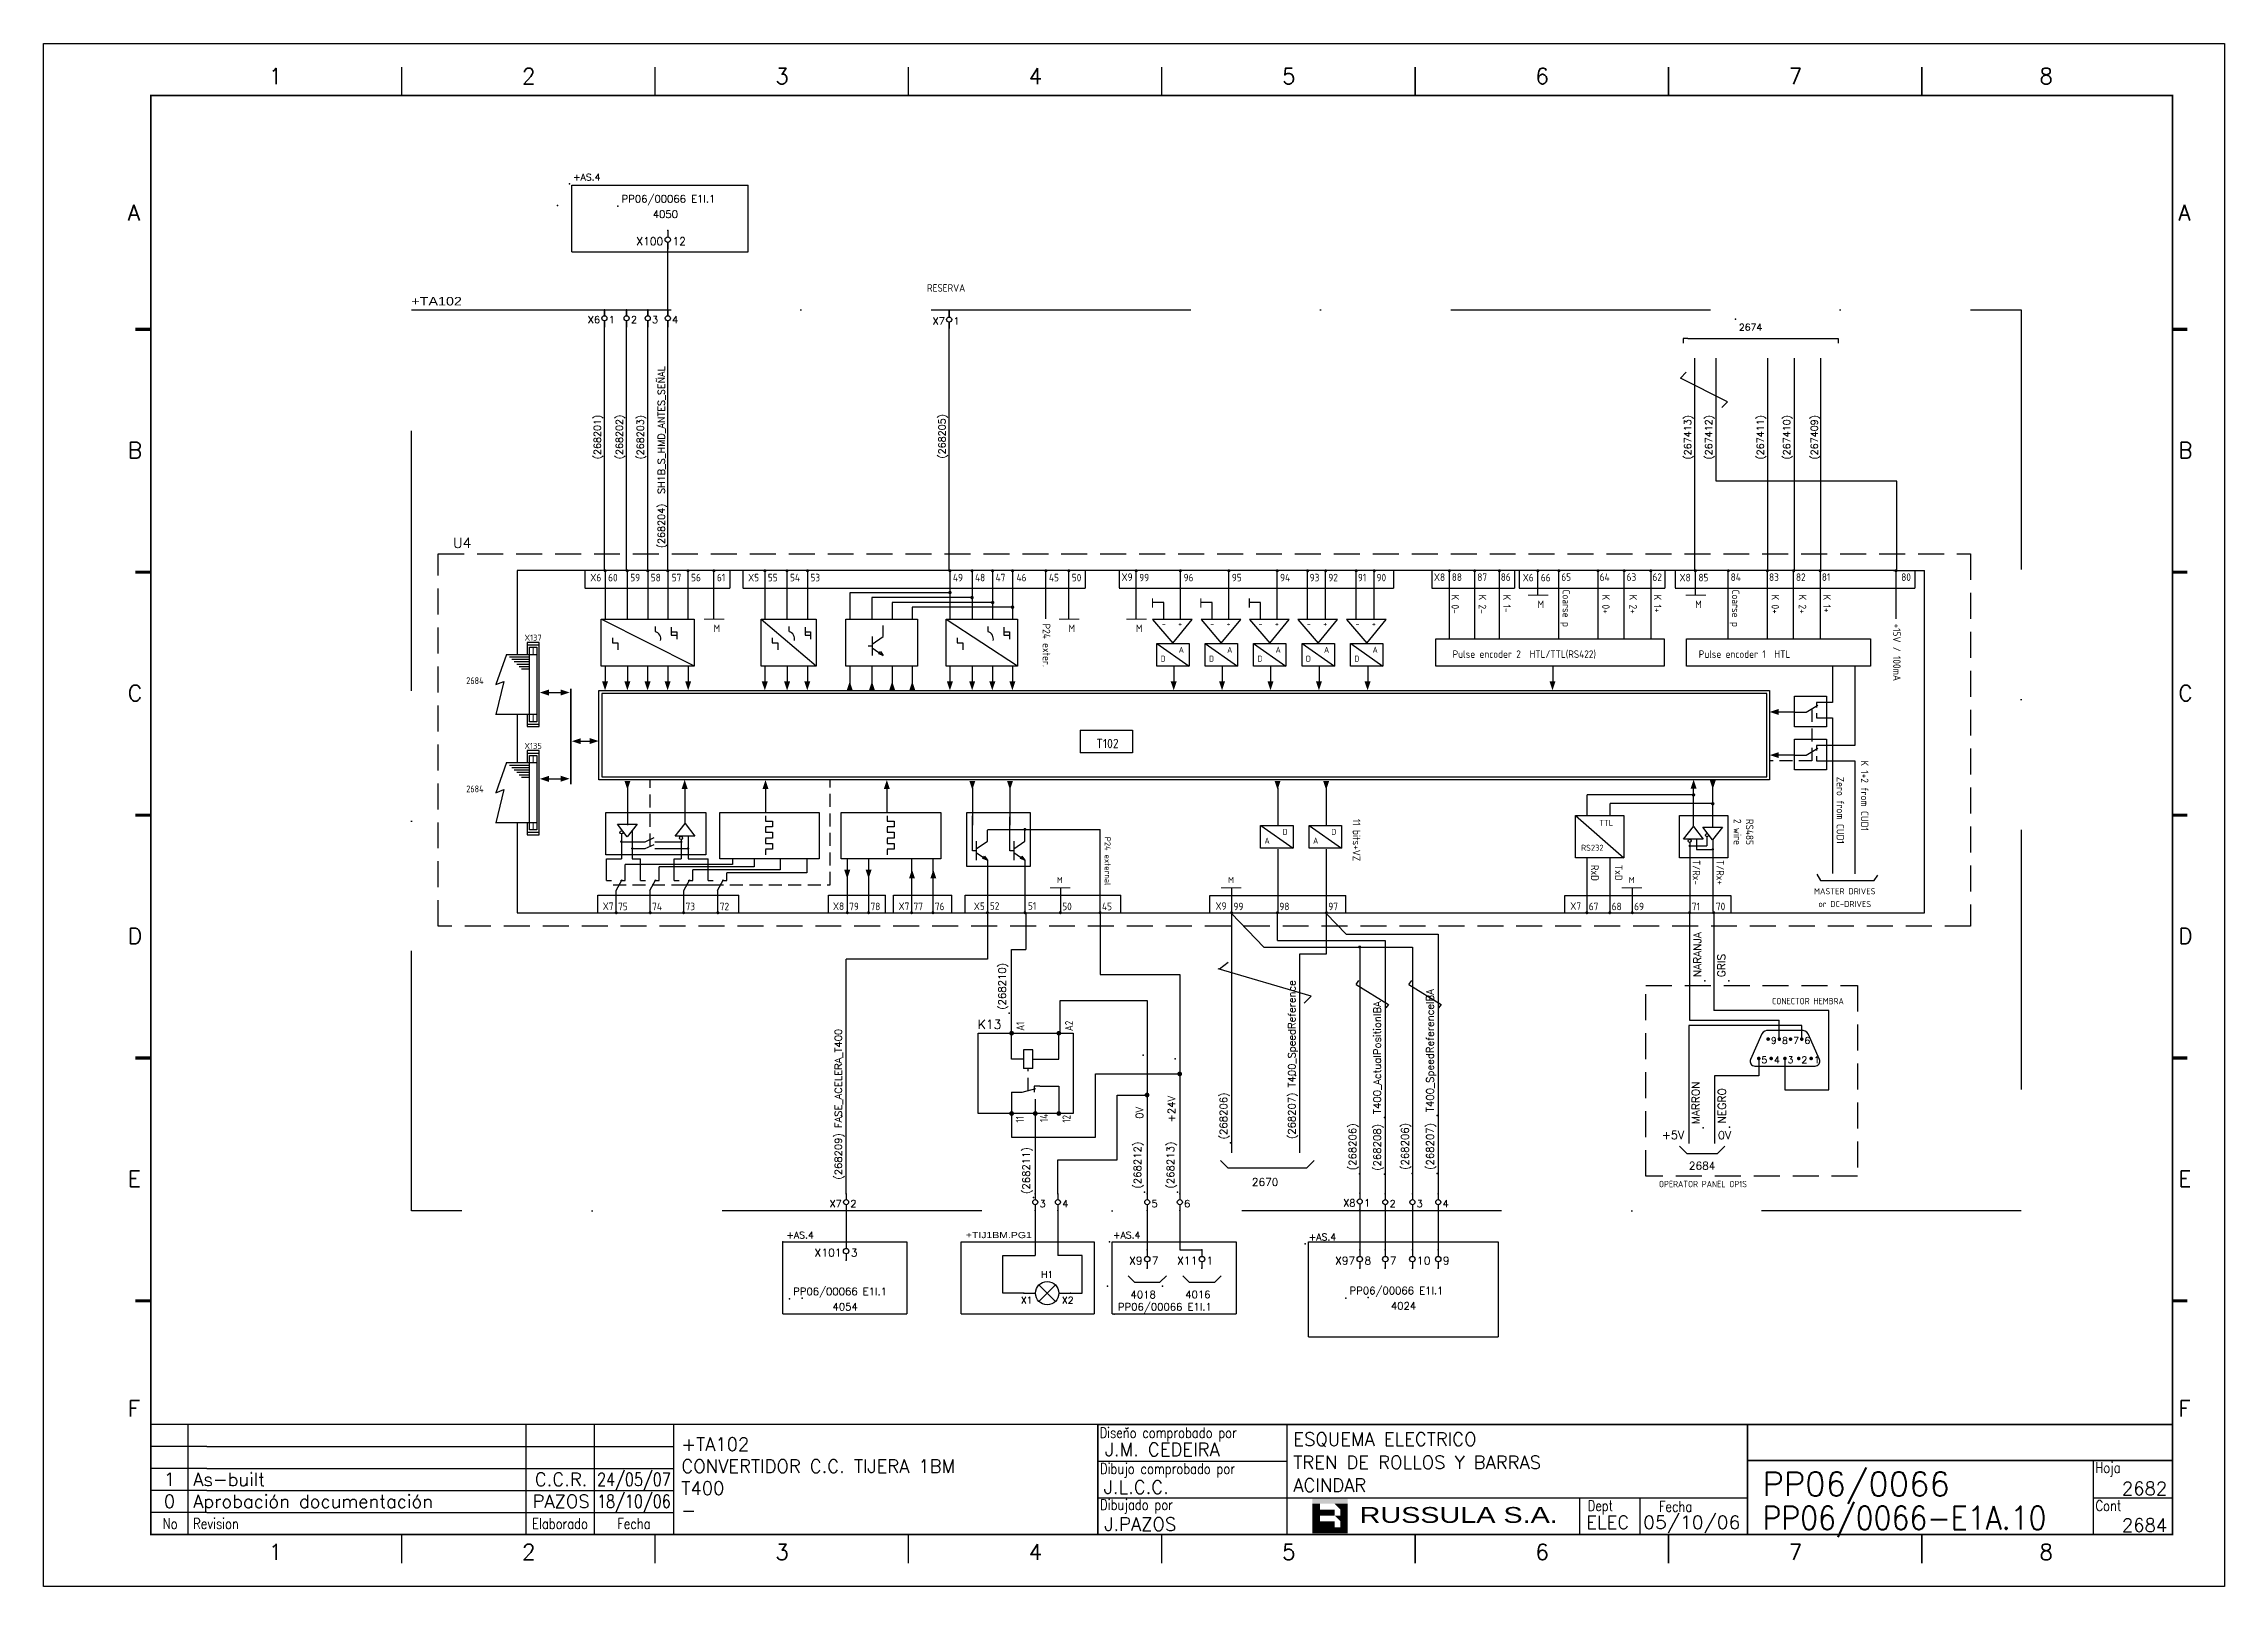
# Model space of a CAD drawing. Extents: x -25 to 1044, y -25744 to 292.
# Drawn here: x 410 to 830, y -18110.5 to -17813.5 of the extents above; entities that cross this region are included whole.
import ezdxf
from ezdxf.enums import TextEntityAlignment as Align

# ---------------------------------------------------------------- set-up
doc = ezdxf.new("R2010")
doc.units = 0
doc.header["$LTSCALE"] = 10
doc.header["$MEASUREMENT"] = 0
for name, pattern in [('DASHDOT', [1, 0.5, -0.25, 0, -0.25]), ('DASHED', [0.75, 0.5, -0.25]), ('HIDDEN', [0.375, 0.25, -0.125]), ('LTY1', [0])]:
    doc.linetypes.add(name, pattern=pattern)
doc.layers.get('0').update_dxf_attribs({"linetype": 'CONTINUOUS'})
for name, color, linetype in [('1', 7, 'CONTINUOUS'), ('10', 5, 'CONTINUOUS'), ('2', 7, 'CONTINUOUS'), ('3', 8, 'CONTINUOUS'), ('6', 7, 'DASHDOT'), ('8', 1, 'CONTINUOUS'), ('9', 6, 'CONTINUOUS'), ('ATRIBUTOS', 6, 'CONTINUOUS'), ('DIBUJO', 7, 'CONTINUOUS'), ('NODE', 7, 'CONTINUOUS')]:
    doc.layers.add(name, color=color, linetype=linetype)
doc.styles.add('DIN', font='DIN.shx', dxfattribs={"width": 0.85})
doc.styles.add('HELVETICA', font='HELV.SHX')
doc.styles.add('ISO', font='ISO')
doc.styles.add('LABEL', font='SIMPLEX', dxfattribs={"width": 0.8, "height": 4})
doc.styles.add('ROMANS', font='romans')
doc.styles.get("Standard").update_dxf_attribs({"font": 'simplex'})

msp = doc.modelspace()

# ---------------------------------------------------------------- texts
at = {"style": 'ISO'}
for s, height, p in [('RESERVA', 1.445, (580.11, -17861.29)), ('X6', 1.445, (515.26, -17917.05)), ('60', 1.445, (518.7, -17917.05)), ('59', 1.445, (522.96, -17917.05)), ('58', 1.445, (526.91, -17917.05)), ('57', 1.445, (530.95, -17917.05)), ('56', 1.445, (534.67, -17917.05)), ('61', 1.445, (539.65, -17917.05)), ('X5', 1.445, (545.66, -17917.05)), ('55', 1.445, (549.46, -17917.05)), ('54', 1.445, (553.72, -17917.05)), ('53', 1.445, (557.67, -17917.05)), ('49', 1.445, (585.1, -17917.05)), ('48', 1.445, (589.36, -17917.05)), ('47', 1.445, (593.32, -17917.05)), ('46', 1.445, (597.35, -17917.05)), ('45', 1.445, (603.59, -17917.05)), ('50', 1.445, (608, -17917.05)), ('X9', 1.445, (617.58, -17916.97)), ('99', 1.445, (620.98, -17917.05)), ('96', 1.445, (629.53, -17917.05)), ('95', 1.445, (638.82, -17917.05)), ('94', 1.445, (648.11, -17917.05)), ('93', 1.445, (653.81, -17917.05)), ('92', 1.445, (657.4, -17917.05)), ('91', 1.445, (663.1, -17917.05)), ('90', 1.445, (666.69, -17917.05)), ('X8', 1.445, (677.74, -17916.97)), ('88', 1.445, (681.18, -17916.97)), ('87', 1.445, (686.09, -17916.97)), ('86', 1.445, (690.61, -17916.97)), ('X6', 1.445, (694.84, -17917.05)), ('66', 1.445, (698.33, -17917.05)), ('65', 1.445, (702.27, -17916.97)), ('64', 1.445, (709.66, -17916.97)), ('63', 1.445, (714.85, -17916.97)), ('62', 1.445, (719.83, -17916.97)), ('X8', 1.445, (725.04, -17917.05)), ('85', 1.445, (728.68, -17917.05)), ('84', 1.445, (734.89, -17916.97)), ('83', 1.445, (742.28, -17916.97)), ('82', 1.445, (747.47, -17916.97)), ('81', 1.445, (752.45, -17916.97)), ('80', 1.445, (767.74, -17916.97)), ('M', 1.45, (697.69, -17922.21)), ('M', 1.45, (728.05, -17922.21)), ('M', 1.45, (539.01, -17926.83)), ('M', 1.45, (607.36, -17926.83)), ('M', 1.45, (620.34, -17926.83)), ('-', 1.16, (625.32, -17925.79)), ('+', 1.16, (628.46, -17925.79)), ('-', 1.16, (634.64, -17925.79)), ('+', 1.16, (637.79, -17925.79)), ('-', 1.16, (643.97, -17925.79)), ('+', 1.16, (647.11, -17925.79)), ('-', 1.16, (653.29, -17925.79)), ('+', 1.16, (656.44, -17925.79)), ('-', 1.16, (662.65, -17925.79)), ('+', 1.16, (665.8, -17925.79)), ('A', 1.16, (628.58, -17930.82)), ('A', 1.16, (637.91, -17930.82)), ('A', 1.16, (647.24, -17930.82)), ('A', 1.16, (656.56, -17930.82)), ('A', 1.16, (665.92, -17930.82)), ('D', 1.16, (625.09, -17932.52)), ('D', 1.16, (634.42, -17932.52)), ('D', 1.16, (643.74, -17932.52)), ('D', 1.16, (653.07, -17932.52)), ('D', 1.16, (662.43, -17932.52)), ('Pulse encoder 2  HTL/TTL(RS422)', 1.4451, (681.34, -17931.79)), ('Pulse encoder 1  HTL', 1.4451, (728.74, -17931.79)), ('A', 1.16, (645.1, -17967.57)), ('D', 1.16, (648.6, -17965.87)), ('A', 1.16, (654.46, -17967.57)), ('D', 1.16, (657.96, -17965.87)), ('75', 1.445, (520.62, -17980.37)), ('74', 1.445, (527.17, -17980.37)), ('73', 1.445, (533.61, -17980.37)), ('72', 1.445, (540.2, -17980.37)), ('79', 1.445, (565.12, -17980.37)), ('78', 1.445, (569.23, -17980.37)), ('77', 1.445, (577.51, -17980.37)), ('76', 1.445, (581.62, -17980.37)), ('52', 1.445, (592.22, -17980.27)), ('51', 1.445, (599.55, -17980.27)), ('50', 1.445, (606.16, -17980.37)), ('45', 1.445, (613.81, -17980.37)), ('99', 1.445, (639.14, -17980.37)), ('98', 1.445, (647.97, -17980.37)), ('97', 1.445, (657.4, -17980.37)), ('67', 1.445, (707.56, -17980.37)), ('68', 1.445, (711.98, -17980.37)), ('69', 1.445, (716.3, -17980.37)), ('71', 1.445, (727.4, -17980.37)), ('70', 1.445, (732.05, -17980.37))]:
    msp.add_text(s, height=height, dxfattribs=at).set_placement(p)
for s, height, p in [('K 0-', 1.445, (681.12, -17919.62)), ('K 2-', 1.445, (686.37, -17919.62)), ('K 1-', 1.445, (691.07, -17919.62)), ('Coarse p', 1.445, (702.51, -17918.65)), ('K 0+', 1.445, (710.14, -17919.62)), ('K 2+', 1.445, (715.39, -17919.62)), ('K 1+', 1.445, (720.09, -17919.62)), ('Coarse p', 1.445, (735.13, -17918.65)), ('K 0+', 1.445, (742.76, -17919.62)), ('K 2+', 1.445, (748.01, -17919.62)), ('K 1+', 1.445, (752.71, -17919.62)), ('P24 exter.', 1.445, (602.4, -17925.19)), ('+15V / 100mA', 1.4451, (766.17, -17925.19)), ('Zero from CUD1', 1.4451, (755.3, -17954.67)), ('K 1+2 from CUD1', 1.4451, (759.97, -17951.54)), ('11 bits+VZ', 1.445, (662.11, -17962.8)), ('2 wire', 1.445, (735.48, -17962.8)), ('RS485', 1.445, (737.83, -17962.8)), ('RxD', 1.445, (708.01, -17971.65)), ('TxD', 1.445, (712.59, -17971.65)), ('T/Rx-', 1.445, (727.57, -17970.7)), ('T/Rx+', 1.445, (732.15, -17970.7))]:
    msp.add_text(s, height=height, rotation=270, dxfattribs=at).set_placement(p)
for s, height, p in [('X137', 1.156, (504.25, -17928.47)), ('X135', 1.156, (504.25, -17949.31)), ('T102', 1.806, (614.86, -17949.18)), ('TTL', 1.156, (710.91, -17964.14)), ('RS232', 1.156, (708.25, -17968.92)), ('M', 1.16, (605.69, -17975.14)), ('M', 1.16, (638.67, -17975.14)), ('M', 1.16, (715.83, -17975.14)), ('MASTER DRIVES', 1.1561, (756.86, -17977.3)), ('or DC-DRIVES', 1.1561, (756.86, -17979.75)), ('CONECTOR HEMBRA', 1.2313, (749.77, -17998.48)), ('OPERATOR PANEL OP1S', 1.2313, (729.55, -18033.7))]:
    msp.add_text(s, height=height, dxfattribs=at).set_placement(p, align=Align.CENTER)
at = {"color": 1, "style": 'DIN', "width": 0.85}
for p in [(494.7, -17936.83), (494.7, -17957.67)]:
    msp.add_text('2684', height=1.314, dxfattribs=at).set_placement(p, align=Align.RIGHT)
at = {"style": 'ISO'}
msp.add_text('P24 external', height=1.1561, rotation=270, dxfattribs=at).set_placement((614.32, -17970.92), align=Align.CENTER)
for s, p in [('X7', (519.73, -17980.32)), ('X8', (564.15, -17980.32)), ('X7', (576.71, -17980.32)), ('X5', (591.24, -17980.32)), ('X9', (637.8, -17980.29)), ('X7', (706.08, -17980.29))]:
    msp.add_text(s, height=1.445, dxfattribs=at).set_placement(p, align=Align.RIGHT)
at = {"color": 1, "style": 'DIN', "width": 0.85}
for s, p in [('A1', (598.85, -18003.58)), ('A2', (608.25, -18003.64))]:
    msp.add_text(s, height=1.555, rotation=90, dxfattribs=at).set_placement(p)
for s, p in [('11', (598.77, -18019.98)), ('14', (603.42, -18019.57)), ('12', (607.75, -18019.79))]:
    msp.add_text(s, height=1.555, rotation=90, dxfattribs=at).set_placement(p, align=Align.RIGHT)
at = {"char_height": 1.3, "width": 1.3664, "attachment_point": 1, "style": 'ROMANS'}
for s, insert in [('9', (742.63, -18004.79)), ('8', (744.79, -18004.81)), ('7', (746.95, -18004.81)), ('6', (749.1, -18004.81)), ('5', (740.82, -18008.53)), ('4', (743.22, -18008.53)), ('3', (745.87, -18008.53)), ('2', (748.52, -18008.53)), ('1', (750.92, -18008.53))]:
    msp.add_mtext(s, dxfattribs=dict(at, insert=insert))
at = {"layer": '2', "color": 6}
for s, height, p in [('(268204)  SH1B_S_HMD_ANTES_SEÑAL', 1.3501, (529.61, -17910.66)), ('(268201)', 1.35, (517.29, -17893.56)), ('(268202)', 1.35, (521.56, -17893.55)), ('(268203)', 1.35, (525.58, -17893.59)), ('(268205)', 1.35, (583.66, -17893.42)), ('(267413)', 1.35, (727.26, -17893.6)), ('(267412)', 1.35, (731.31, -17893.6)), ('(267411)', 1.35, (741.29, -17893.6)), ('(267410)', 1.35, (746.33, -17893.6)), ('(267409)', 1.35, (751.68, -17893.6))]:
    msp.add_text(s, height=height, rotation=90, dxfattribs=at).set_placement(p)
for s, height, p in [('U4', 1.971, (488.82, -17910.63)), ('K13', 1.749, (589.87, -18003.21)), ('+5V', 1.574, (721.63, -18024.43)), ('0V', 1.574, (732.44, -18024.47))]:
    msp.add_text(s, height=height, dxfattribs=at).set_placement(p)
at = {"layer": '2', "color": 1}
for s, p in [('2684', (726.86, -18030.31)), ('2670', (642.7, -18033.44))]:
    msp.add_text(s, height=1.478, dxfattribs=at).set_placement(p)

# ---------------------------------------------------------------- blocks, each defined once
blk = doc.blocks.new('ITEM')
at = {"layer": 'ATRIBUTOS', "style": 'HELVETICA', "width": 1.2}
blk.add_attdef('ITEM', (0, 1.25), '', height=2.5, dxfattribs=at)
blk = doc.blocks.new('NOD', base_point=(237.5, 170))
at = {"layer": 'NODE'}
blk.add_point((237.5, 170), dxfattribs=at)
blk = doc.blocks.new('PAGINA')
at = {"layer": '2'}
blk.add_blockref('NOD', (-1, -1), dxfattribs=at)
at = {"layer": '8', "style": 'ROMANS'}
blk.add_attdef('NPA', (0, -4.325), '', height=2, dxfattribs=at)
at = {"layer": '9', "style": 'ROMANS'}
blk.add_attdef('NP', (0, 0), '', height=2, dxfattribs=at)
blk = doc.blocks.new('$PP313')
at = {"layer": '2'}
blk.add_blockref('NOD', (0, 0), dxfattribs=at)
at = {"layer": '8'}
blk.add_attdef('1A', (1, -3.325), '', height=2.15, dxfattribs=at)
at = {"layer": '9'}
blk.add_attdef('ID', (1, 1), '', height=2.15, dxfattribs=at)
blk = doc.blocks.new('$081001')
at = {"layer": '2'}
for p, q in [((0, 0), (3.75, 0)), ((4.85, -2.65), (10.15, 2.65)), ((4.85, 2.65), (10.15, -2.65)), ((11.25, 0), (15, 0))]:
    blk.add_line(p, q, dxfattribs=at)
blk.add_circle((7.5, 0), 3.75, dxfattribs=at)
for p in [(0, 0), (15, 0)]:
    blk.add_blockref('NOD', p, dxfattribs=at)
at = {"layer": '8'}
blk.add_attdef('1A', text='', height=2.15, dxfattribs=at).set_placement((2.75, -3.32), align=Align.RIGHT)
blk.add_attdef('2A', (12.25, -3.32), '', height=2.15, dxfattribs=at)
at = {"layer": '9'}
blk.add_attdef('ID', text='', height=2.15, dxfattribs=at).set_placement((7.5, 4.93), align=Align.CENTER)
blk = doc.blocks.new('$$PLD12C')
for p, q in [((0, 2.5), (0, 0.75)), ((0, -0.75), (0, -2.5))]:
    blk.add_line(p, q)
at = {"layer": '2'}
blk.add_circle((0, 0), 0.75, dxfattribs=at)
for p in [(0, 2.5), (0, -2.5)]:
    blk.add_blockref('NOD', p, dxfattribs=at)
at = {"layer": '8'}
blk.add_attdef('*A', (1.25, -1.5), '', height=2.15, dxfattribs=at)
at = {"layer": '9'}
blk.add_attdef('ID', text='', height=2.15, dxfattribs=at).set_placement((-1.25, -1.5), align=Align.RIGHT)
blk = doc.blocks.new('newcajec')
at = {"layer": '1'}
for p, q in [((179.4, 20.85), (0.13, 20.85)), ((7, 20.85), (7, 0)), ((71, 20.85), (71, 0)), ((84, 20.85), (84, 0.09)), ((99, 20.85), (99, 0)), ((215.2, 20.8), (215.2, 0)), ((10.6, 16.64), (0, 16.64)), ((10.6, 16.64), (99, 16.64)), ((184.64, 20.18), (184.81, 20.01)), ((184.81, 20.01), (185.18, 20.25)), ((10.6, 12.48), (0, 12.48)), ((10.6, 12.48), (99, 12.48)), ((179.4, 13.87), (215.2, 13.87)), ((368, 14.06), (368, 0)), ((10.6, 8.32), (0, 8.32)), ((10.6, 8.32), (99, 8.32)), ((10.6, 4.16), (0, 4.16)), ((10.6, 4.16), (99, 4.16)), ((179.4, 6.93), (267.63, 6.93)), ((267.63, 6.93), (302.5, 6.93)), ((270.63, 6.91), (270.63, 0)), ((282.07, 6.93), (282.07, 0)), ((368, 6.93), (383, 6.93))]:
    blk.add_line(p, q, dxfattribs=at)
for points in [[(47.5, 272.5, 0.3, 0.3, 0), (47.5, 277.91, 0.3, 0.3, 0)], [(95.5, 272.5, 0.3, 0.3, 0), (95.5, 277.91, 0.3, 0.3, 0)], [(143.5, 272.5, 0.3, 0.3, 0), (143.5, 277.91, 0.3, 0.3, 0)], [(191.5, 272.5, 0.3, 0.3, 0), (191.5, 277.91, 0.3, 0.3, 0)], [(239.5, 272.5, 0.3, 0.3, 0), (239.5, 277.91, 0.3, 0.3, 0)], [(287.5, 272.5, 0.3, 0.3, 0), (287.5, 277.91, 0.3, 0.3, 0)], [(335.5, 272.5, 0.3, 0.3, 0), (335.5, 277.91, 0.3, 0.3, 0)], [(-2.99, 228.23, 0.6, 0.6, 0), (-0.18, 228.23, 0.6, 0.6, 0)], [(383.01, 228.23, 0.6, 0.6, 0), (385.82, 228.23, 0.6, 0.6, 0)], [(-2.99, 182.23, 0.6, 0.6, 0), (-0.18, 182.23, 0.6, 0.6, 0)], [(383.01, 182.23, 0.6, 0.6, 0), (385.82, 182.23, 0.6, 0.6, 0)], [(-2.99, 136.23, 0.6, 0.6, 0), (-0.18, 136.23, 0.6, 0.6, 0)], [(383.01, 136.23, 0.6, 0.6, 0), (385.82, 136.23, 0.6, 0.6, 0)], [(-2.99, 90.23, 0.6, 0.6, 0), (-0.18, 90.23, 0.6, 0.6, 0)], [(383.01, 90.23, 0.6, 0.6, 0), (385.82, 90.23, 0.6, 0.6, 0)], [(-2.99, 44.23, 0.6, 0.6, 0), (-0.18, 44.23, 0.6, 0.6, 0)], [(383.01, 44.23, 0.6, 0.6, 0), (385.82, 44.23, 0.6, 0.6, 0)], [(383, 20.8, 0.3, 0.3, 0), (179.4, 20.8, 0.3, 0.3, 0), (179.4, 0, 0.3, 0.3, 0)], [(302.5, 20.8, 0.3, 0.3, 0), (302.5, 0, 0.3, 0.3, 0)], [(302.5, 14, 0.3, 0.3, 0), (383, 14, 0.3, 0.3, 0)], [(47.5, -5.5, 0.3, 0.3, 0), (47.5, -0.09, 0.3, 0.3, 0)], [(95.5, -5.5, 0.3, 0.3, 0), (95.5, -0.09, 0.3, 0.3, 0)], [(143.5, -5.5, 0.3, 0.3, 0), (143.5, -0.09, 0.3, 0.3, 0)], [(191.5, -5.5, 0.3, 0.3, 0), (191.5, -0.09, 0.3, 0.3, 0)], [(239.5, -5.5, 0.3, 0.3, 0), (239.5, -0.09, 0.3, 0.3, 0)], [(287.5, -5.5, 0.3, 0.3, 0), (287.5, -0.09, 0.3, 0.3, 0)], [(335.5, -5.5, 0.3, 0.3, 0), (335.5, -0.09, 0.3, 0.3, 0)]]:
    blk.add_lwpolyline(points, format="xyseb", dxfattribs=at)
at = {"layer": '1', "const_width": 0.3}
blk.add_lwpolyline([(0, 0), (0, 272.5), (383, 272.5), (383, 0)], close=True, dxfattribs=at)
at = {"layer": '2', "color": 14}
for p, q in [((221.42, 4.69), (221.42, 5.81)), ((221.42, 2.47), (221.42, 3.58))]:
    blk.add_line(p, q, dxfattribs=at)
for points in [[(220.05, 5.81), (220.05, 6.92), (226.74, 5.81), (226.74, 6.92)], [(221.42, 2.47), (220.05, 2.47), (221.42, 5.81), (220.05, 5.81)], [(221.42, 4.69), (224.25, 4.69), (221.42, 3.58), (224.25, 3.58)], [(224.25, 5.81), (225.37, 5.81), (225.37, 4.69)], [(225.37, 5.81), (226.74, 5.81), (225.37, 1.35), (226.74, 1.35)], [(224.25, 0.24), (224.25, 2.47), (220.05, 0.24), (220.05, 2.47)], [(224.25, 3.58), (225.37, 3.58), (225.37, 2.47)], [(226.74, 1.35), (226.74, 0.24), (224.25, 1.35), (224.25, 0.24)]]:
    blk.add_solid(points, dxfattribs=at)
at = {"layer": '1', "style": 'ROMANS'}
for s, p in [('1', (22.29, 274.68)), ('2', (70.29, 274.68)), ('3', (118.29, 274.68)), ('4', (166.29, 274.68)), ('5', (214.29, 274.68)), ('6', (262.29, 274.68)), ('7', (310.29, 274.68)), ('8', (357.79, 274.68)), ('A', (-4.37, 248.84)), ('A', (384.13, 248.84)), ('B', (-4.37, 203.84)), ('B', (384.13, 203.84)), ('C', (-4.37, 157.84)), ('C', (384.13, 157.84)), ('D', (-4.37, 111.84)), ('D', (384.13, 111.84)), ('E', (-4.37, 65.84)), ('E', (384.13, 65.84)), ('F', (-4.37, 22.34)), ('F', (384.13, 22.34)), ('1', (22.29, -4.82)), ('2', (70.29, -4.82)), ('3', (118.29, -4.82)), ('4', (166.29, -4.82)), ('5', (214.29, -4.82)), ('6', (262.29, -4.82)), ('7', (310.29, -4.82)), ('8', (357.79, -4.82))]:
    blk.add_text(s, height=3, dxfattribs=at).set_placement(p)
at = {"layer": '1', "style": 'LABEL', "width": 0.8}
for s, p in [('Diseno comprobado por', (179.73, 18.27)), ('Dibujo comprobado por', (179.81, 11.47)), ('Hoja', (368.38, 11.66)), ('Dibujado por', (179.83, 4.64)), ('Fecha', (285.71, 4.3)), ('Cont', (368.43, 4.46)), ('No', (2.23, 1.05)), ('Revision', (8, 1.05))]:
    blk.add_text(s, height=2, dxfattribs=at).set_placement(p)
for s, p in [('Dept', (274.61, 4.44)), ('Elaborado', (77.5, 1.05)), ('Fecha', (91.5, 1.05))]:
    blk.add_text(s, height=2, dxfattribs=at).set_placement(p, align=Align.CENTER)
at = {"layer": '10', "style": 'ROMANS'}
for tag, p in [('REV41', (3.5, 18.74)), ('REV43', (77.7, 18.74)), ('REV31', (3.5, 14.58)), ('REV33', (77.7, 14.58)), ('REV21', (3.5, 10.42)), ('REV23', (77.7, 10.42)), ('REV11', (3.5, 6.27)), ('REV13', (77.7, 6.27))]:
    blk.add_attdef(tag, text='', height=2.5, dxfattribs=at).set_placement(p, align=Align.MIDDLE)
for tag, p, height in [('REV42', (8, 17.49), 2.5), ('SHEETNAME1', (100.5, 15.83), 2.5), ('DESIGNCHECK', (180.74, 14.83), 2.5), ('DOCUMENTTYPE', (216.43, 16.8), 2.5), ('NOTA', (305.32, 15.8), 3), ('REV32', (8, 13.33), 2.5), ('SHEETNAME2', (100.5, 11.67), 2.5), ('OBJECT', (216.43, 12.4), 2.5), ('REV22', (8, 9.17), 2.5), ('SHEETNAME3', (100.5, 7.51), 2.5), ('DRAWINGCHECK', (180.53, 7.71), 2.5), ('CUSTOMER', (216.43, 8.08), 2.5), ('ORDER', (305.32, 7.3), 4.5), ('REV12', (8, 5.01), 2.5), ('SHEETNAME4', (100.5, 3.35), 2.5), ('DOCUMENT_ID', (305.32, 0.93), 4.4), ('USER', (180.63, 0.71), 2.5), ('DEPARTMENT', (271.93, 1.05), 2.5)]:
    blk.add_attdef(tag, p, '', height=height, dxfattribs=at)
for tag, width, p, p2 in [('REV44', 1.221199, (84.53, 17.49), (98.48, 17.49)), ('REV34', 1.221199, (84.53, 13.33), (98.48, 13.33)), ('REV24', 1.221199, (84.53, 9.17), (98.48, 9.17)), ('REV14', 1.221199, (84.53, 5.01), (98.48, 5.01)), ('CREATED2', 7.039915, (282.71, 1.05), (301.14, 1.05))]:
    blk.add_attdef(tag, text='', height=2.5, dxfattribs=dict(at, width=width)).set_placement(p, p2, align=Align.FIT)
for tag, p in [('SHEET', (382, 7.43)), ('NEXTSHEET', (382, 0.5))]:
    blk.add_attdef(tag, text='', height=2.5, dxfattribs=at).set_placement(p, align=Align.RIGHT)
at = {"layer": 'DIBUJO', "color": 14, "style": 'HELVETICA', "width": 1.3}
blk.add_text('RUSSULA S.A.', height=3, dxfattribs=at).set_placement((229, 2.19))

# ---------------------------------------------------------------- linework, layer by layer
at = {"linetype": 'DASHED'}
for p, q in [((485.98, -17911.76), (781.11, -17911.76)), ((485.98, -17983.45), (485.98, -17911.76)), ((781.11, -17911.76), (781.11, -17983.45)), ((781.11, -17983.45), (485.98, -17983.45))]:
    msp.add_line(p, q, dxfattribs=at)
for p, q in [((766.57, -17914.94), (501.16, -17914.94)), ((518.12, -17915.02), (518.12, -17924.27)), ((522.38, -17915.02), (522.38, -17924.27)), ((526.33, -17915.02), (526.33, -17924.27)), ((530.19, -17915.02), (530.19, -17924.27)), ((534.09, -17924.3), (534.09, -17915.02)), ((539.07, -17924.3), (539.07, -17915.02)), ((548.88, -17915.02), (548.88, -17924.27)), ((553.14, -17915.02), (553.14, -17924.27)), ((557.1, -17915.02), (557.1, -17924.27)), ((584.53, -17915.02), (584.53, -17924.27)), ((588.78, -17915.02), (588.78, -17924.27)), ((592.74, -17915.02), (592.74, -17924.27)), ((596.59, -17915.02), (596.59, -17924.27)), ((603.02, -17924.3), (603.02, -17915.02)), ((607.42, -17924.3), (607.42, -17915.02)), ((620.4, -17924.3), (620.4, -17915.02)), ((628.92, -17924.3), (628.92, -17915.02)), ((638.24, -17924.3), (638.24, -17915.02)), ((647.57, -17924.3), (647.57, -17915.02)), ((653.41, -17924.3), (653.41, -17915.02)), ((656.89, -17924.3), (656.89, -17915.02)), ((662.77, -17924.3), (662.77, -17915.02)), ((666.26, -17924.3), (666.26, -17915.02)), ((680.72, -17928), (680.72, -17915.02)), ((685.63, -17928), (685.63, -17915.02)), ((690.38, -17928), (690.38, -17915.02)), ((697.75, -17919.7), (697.75, -17915.02)), ((701.81, -17928), (701.81, -17915.02)), ((709.37, -17928), (709.37, -17915.02)), ((714.4, -17928), (714.4, -17915.02)), ((719.55, -17928), (719.55, -17915.02)), ((728.11, -17919.7), (728.11, -17915.02)), ((734.43, -17928), (734.43, -17915.02)), ((741.99, -17928), (741.99, -17915.02)), ((747.02, -17928), (747.02, -17915.02)), ((752.17, -17928), (752.17, -17915.02)), ((766.78, -17924.3), (766.78, -17915.02)), ((565.22, -17919.26), (565.22, -17924.27)), ((569.51, -17920.19), (569.51, -17924.27)), ((573.4, -17921.15), (573.4, -17924.27)), ((577.26, -17922.02), (577.26, -17924.27)), ((631.2, -17924.38), (623.57, -17924.38)), ((623.57, -17924.38), (627.46, -17928.96)), ((627.46, -17928.96), (631.2, -17924.38)), ((640.53, -17924.38), (632.9, -17924.38)), ((632.9, -17924.38), (636.78, -17928.96)), ((636.78, -17928.96), (640.53, -17924.38)), ((649.85, -17924.38), (642.23, -17924.38)), ((642.23, -17924.38), (646.11, -17928.96)), ((646.11, -17928.96), (649.85, -17924.38)), ((659.18, -17924.38), (651.55, -17924.38)), ((651.55, -17924.38), (655.44, -17928.96)), ((655.44, -17928.96), (659.18, -17924.38)), ((668.54, -17924.38), (660.91, -17924.38)), ((660.91, -17924.38), (664.8, -17928.96)), ((664.8, -17928.96), (668.54, -17924.38)), ((503.11, -17928.8), (503.11, -17931.12)), ((505.43, -17928.8), (503.11, -17928.8)), ((503.11, -17929.27), (505.43, -17929.27)), ((503.58, -17944.07), (503.58, -17929.73)), ((503.58, -17929.73), (504.96, -17929.73)), ((504.96, -17929.73), (504.96, -17944.07)), ((505.43, -17944.99), (505.43, -17928.8)), ((499.14, -17931.11), (504.98, -17931.11)), ((503.58, -17931.65), (499.71, -17931.65)), ((503.55, -17932.12), (500.17, -17932.12)), ((503.51, -17932.58), (500.63, -17932.58)), ((503.48, -17933.04), (501.1, -17933.04)), ((503.44, -17933.5), (501.56, -17933.5)), ((503.41, -17933.97), (502.02, -17933.97)), ((518.13, -17933.37), (518.13, -17936.79)), ((522.43, -17933.37), (522.43, -17936.79)), ((526.31, -17933.37), (526.31, -17936.79)), ((530.17, -17933.37), (530.17, -17936.79)), ((534.13, -17933.37), (534.13, -17936.79)), ((548.89, -17933.37), (548.89, -17936.79)), ((553.19, -17933.37), (553.19, -17936.79)), ((557.07, -17933.37), (557.07, -17936.79)), ((565.22, -17933.37), (565.22, -17936.79)), ((569.51, -17933.37), (569.51, -17936.79)), ((573.4, -17933.37), (573.4, -17936.79)), ((577.26, -17933.37), (577.26, -17936.79)), ((584.54, -17933.37), (584.54, -17936.79)), ((588.83, -17933.37), (588.83, -17936.79)), ((592.71, -17933.37), (592.71, -17936.79)), ((596.57, -17933.37), (596.57, -17936.79)), ((627.64, -17933.37), (627.64, -17936.79)), ((636.96, -17933.37), (636.96, -17936.79)), ((646.29, -17933.37), (646.29, -17936.79)), ((655.62, -17933.37), (655.62, -17936.79)), ((664.98, -17933.37), (664.98, -17936.79)), ((700.61, -17933.37), (700.61, -17936.79)), ((754.49, -17933.37), (754.49, -17940.36)), ((747.09, -17942.22), (743.67, -17942.22)), ((497.02, -17942.63), (504.98, -17942.63)), ((503.11, -17942.68), (503.11, -17944.99)), ((503.11, -17944.53), (505.43, -17944.53)), ((503.11, -17944.99), (505.43, -17944.99)), ((504.96, -17944.07), (503.58, -17944.07)), ((754.49, -17943.31), (754.49, -17973.3)), ((503.11, -17949.65), (503.11, -17951.96)), ((505.43, -17949.65), (503.11, -17949.65)), ((503.11, -17950.11), (505.43, -17950.11)), ((503.58, -17964.91), (503.58, -17950.57)), ((503.58, -17950.57), (504.96, -17950.57)), ((504.96, -17950.57), (504.96, -17964.91)), ((505.43, -17965.83), (505.43, -17949.65)), ((747.09, -17950.53), (743.67, -17950.53)), ((499.14, -17951.96), (504.98, -17951.96)), ((503.58, -17952.5), (499.71, -17952.5)), ((503.55, -17952.96), (500.17, -17952.96)), ((503.51, -17953.42), (500.63, -17953.42)), ((503.48, -17953.88), (501.1, -17953.88)), ((503.44, -17954.35), (501.56, -17954.35)), ((503.41, -17954.81), (502.02, -17954.81)), ((522.44, -17956.83), (522.44, -17963.98)), ((533.45, -17956.83), (533.45, -17961.53)), ((533.45, -17959.01), (533.45, -17963.71)), ((549.01, -17956.83), (549.01, -17961.53)), ((572.39, -17956.83), (572.39, -17961.53)), ((588.86, -17956.83), (588.86, -17963.98)), ((596.08, -17956.83), (596.08, -17963.98)), ((647.65, -17956.83), (647.65, -17963.98)), ((657.01, -17956.83), (657.01, -17963.98)), ((727.73, -17964.19), (727.73, -17956.5)), ((731.45, -17964.35), (731.45, -17956.5)), ((588.87, -17968.91), (588.87, -17962.17)), ((596.09, -17968.91), (596.09, -17962.4)), ((497.02, -17963.47), (504.98, -17963.47)), ((503.11, -17963.52), (503.11, -17965.83)), ((503.11, -17965.37), (505.43, -17965.37)), ((503.11, -17965.83), (505.43, -17965.83)), ((504.96, -17964.91), (503.58, -17964.91)), ((520.5, -17963.82), (524.29, -17963.82)), ((522.36, -17966.26), (520.5, -17963.82)), ((524.29, -17963.82), (522.36, -17966.26)), ((531.58, -17966.12), (533.52, -17963.68)), ((535.38, -17966.12), (531.58, -17966.12)), ((533.52, -17963.68), (535.38, -17966.12)), ((725.81, -17966.67), (727.74, -17964.23)), ((729.6, -17966.67), (725.81, -17966.67)), ((727.74, -17964.23), (729.6, -17966.67)), ((729.55, -17964.37), (733.34, -17964.37)), ((731.41, -17966.81), (729.55, -17964.37)), ((733.34, -17964.37), (731.41, -17966.81)), ((647.65, -17968.59), (647.65, -17980.83)), ((657.01, -17968.59), (657.01, -17980.83)), ((605.79, -17976.06), (605.79, -17980.74)), ((638.77, -17976.06), (638.77, -17980.74)), ((715.93, -17976.06), (715.93, -17980.74)), ((591.76, -17980.85), (591.76, -17989.79)), ((591.76, -17980.85), (591.76, -17987.46)), ((638.77, -17980.99), (644.97, -17987.47)), ((647.61, -17986.23), (647.61, -17980.85)), ((657.01, -17980.99), (660.85, -17985)), ((726.98, -17980.86), (726.98, -18001.52)), ((644.97, -17987.47), (666.93, -17987.47)), ((647.61, -17986.23), (668.38, -17986.23)), ((660.85, -17985), (678.57, -17985)), ((663.46, -17987.47), (663.46, -18032.44)), ((666.93, -17987.47), (673.59, -17987.47)), ((668.38, -17986.23), (668.38, -18032.44)), ((673.59, -17987.47), (673.59, -18032.44)), ((678.57, -17985), (678.57, -18032.44)), ((662.74, -17994.67), (663.31, -17993.92)), ((662.74, -17994.67), (668.96, -17998.51)), ((672.9, -17994.67), (673.47, -17993.92)), ((672.9, -17994.67), (679.12, -17998.51)), ((668.96, -17998.51), (668.48, -17999.16)), ((679.12, -17998.51), (678.64, -17999.16)), ((753.8, -17999.65), (731.64, -17999.65)), ((753.8, -18014.93), (753.8, -17999.65)), ((596.41, -18009.05), (596.41, -18004.05)), ((605.5, -18009.05), (605.5, -18004.05)), ((748.57, -18002.53), (726.86, -18002.53)), ((726.86, -18002.53), (726.86, -18020.36)), ((726.98, -18001.52), (744.26, -18001.53)), ((744.26, -18005.19), (744.26, -18001.53)), ((748.57, -18005.19), (748.57, -18002.53)), ((601.87, -18009.05), (605.5, -18009.05)), ((740.29, -18008.91), (740.29, -18012.27)), ((745.35, -18008.91), (745.35, -18014.93)), ((740.29, -18012.27), (731.79, -18012.27)), ((731.79, -18012.27), (731.79, -18020.36)), ((596.41, -18015.41), (598.46, -18015.41)), ((596.41, -18015.41), (596.41, -18019.5)), ((598.46, -18015.41), (601.09, -18014.7)), ((600.73, -18014.27), (600.73, -18015.41)), ((601.87, -18014.27), (600.73, -18014.27)), ((601.87, -18014.27), (605.5, -18014.27)), ((605.5, -18014.27), (605.5, -18019.5)), ((745.35, -18014.93), (753.8, -18014.93)), ((726.44, -18027.18), (725.05, -18025.78)), ((732.35, -18027.18), (733.74, -18025.78)), ((638.03, -18029.95), (636.63, -18028.56)), ((638.03, -18029.95), (653.27, -18029.95)), ((653.27, -18029.95), (654.67, -18028.56)), ((726.44, -18027.18), (732.35, -18027.18)), ((620.06, -18051.99), (618.83, -18050.77)), ((624.98, -18051.99), (626.21, -18050.77)), ((630.61, -18051.99), (629.38, -18050.76)), ((633.07, -18048.06), (633.07, -18049.3)), ((635.52, -18051.99), (636.75, -18050.76)), ((620.06, -18051.99), (624.98, -18051.99)), ((630.61, -18051.99), (635.52, -18051.99))]:
    msp.add_line(p, q)
at = {"color": 3}
for p, q in [((514.23, -17915.02), (514.23, -17918.33)), ((542.16, -17915.02), (542.16, -17918.37)), ((544.67, -17915.02), (544.67, -17918.33)), ((610.58, -17915.02), (610.58, -17918.37)), ((617.11, -17915.02), (617.11, -17918.33)), ((669.93, -17915.02), (669.93, -17918.37)), ((677.31, -17915.02), (677.31, -17918.37)), ((693.26, -17915.04), (693.26, -17918.34)), ((694.17, -17915.04), (694.17, -17918.34)), ((722.21, -17915.02), (722.21, -17918.37)), ((724.18, -17915.02), (724.18, -17918.33)), ((770.36, -17915.02), (770.36, -17918.37)), ((514.23, -17918.37), (537.18, -17918.37)), ((536.76, -17918.37), (542.16, -17918.37)), ((544.67, -17918.37), (561.4, -17918.37)), ((558.27, -17918.37), (600.35, -17918.37)), ((598.34, -17918.37), (606.81, -17918.37)), ((605.96, -17918.37), (610.58, -17918.37)), ((617.11, -17918.37), (644.77, -17918.37)), ((642.76, -17918.37), (651.23, -17918.37)), ((650.39, -17918.37), (669.93, -17918.37)), ((677.31, -17918.37), (693.26, -17918.37)), ((694.17, -17918.37), (722.21, -17918.37)), ((724.19, -17918.37), (770.36, -17918.37)), ((516.9, -17938.07), (742.4, -17938.07)), ((516.9, -17955.28), (516.9, -17938.07)), ((742.4, -17938.07), (742.4, -17955.28)), ((741.83, -17938.65), (517.48, -17938.65)), ((517.48, -17938.65), (517.48, -17954.7)), ((741.83, -17954.7), (741.83, -17938.65)), ((609.58, -17945.73), (619.7, -17945.73)), ((609.58, -17945.73), (609.58, -17950.06)), ((619.7, -17945.73), (619.7, -17950.06)), ((619.7, -17950.06), (609.58, -17950.06)), ((517.48, -17954.7), (741.83, -17954.7)), ((742.4, -17955.28), (516.9, -17955.28)), ((516.73, -17977.5), (527.7, -17977.5)), ((516.73, -17980.85), (516.73, -17977.5)), ((524.76, -17977.5), (543.86, -17977.5)), ((543.86, -17980.85), (543.86, -17977.5)), ((561.14, -17977.5), (572.12, -17977.5)), ((561.14, -17980.85), (561.14, -17977.5)), ((572.12, -17980.85), (572.12, -17977.5)), ((573.67, -17977.5), (584.91, -17977.5)), ((573.67, -17980.85), (573.67, -17977.5)), ((584.91, -17980.85), (584.91, -17977.5)), ((587.44, -17977.5), (617.45, -17977.5)), ((587.44, -17980.85), (587.44, -17977.5)), ((617.45, -17980.85), (617.45, -17977.5)), ((634.58, -17980.85), (634.58, -17977.54)), ((634.58, -17977.56), (660.76, -17977.56)), ((660.8, -17980.85), (660.8, -17977.54)), ((702.94, -17980.85), (702.94, -17977.54)), ((702.94, -17977.56), (734.95, -17977.56)), ((734.99, -17980.85), (734.99, -17977.54)), ((589.95, -18004.05), (608.23, -18004.05)), ((589.95, -18019.5), (589.95, -18004.05)), ((608.23, -18004.05), (608.23, -18019.5)), ((608.23, -18019.5), (589.95, -18019.5))]:
    msp.add_line(p, q, dxfattribs=at)
at = {"linetype": 'LTY1'}
for p, q in [((571.7, -17927.7), (571.7, -17925.55)), ((569.54, -17929.52), (568.81, -17929.52)), ((569.54, -17927.7), (569.54, -17931.31)), ((569.54, -17929.14), (571.7, -17927.7)), ((569.54, -17929.86), (571.7, -17931.31)), ((570.84, -17931.02), (571.13, -17930.59)), ((571.7, -17931.31), (570.84, -17931.02)), ((571.13, -17930.59), (571.7, -17931.31)), ((589.59, -17968.54), (591.76, -17967.09)), ((589.59, -17967.09), (589.59, -17970.71)), ((591.76, -17967.09), (591.76, -17964.95)), ((591.78, -17964.81), (613.44, -17964.81)), ((596.81, -17968.54), (598.98, -17967.09)), ((596.81, -17967.09), (596.81, -17970.71)), ((598.98, -17967.09), (598.98, -17965.07)), ((589.59, -17968.91), (588.87, -17968.91)), ((589.59, -17969.26), (591.76, -17970.71)), ((590.89, -17970.42), (591.18, -17969.98)), ((591.76, -17970.71), (590.89, -17970.42)), ((591.18, -17969.98), (591.76, -17970.71)), ((591.76, -17970.71), (591.76, -17980.85)), ((596.81, -17968.91), (596.09, -17968.91)), ((596.81, -17969.26), (598.98, -17970.71)), ((598.11, -17970.42), (598.4, -17969.98)), ((598.98, -17970.71), (598.11, -17970.42)), ((598.4, -17969.98), (598.98, -17970.71)), ((598.98, -17970.73), (598.98, -17980.85))]:
    msp.add_line(p, q, dxfattribs=at)
at = {"linetype": 'Continuous'}
for p, q in [((499.14, -17931.11), (497.04, -17936.9)), ((498.59, -17936.32), (497.04, -17942.69)), ((497.04, -17936.9), (498.59, -17936.32)), ((499.14, -17951.96), (497.04, -17957.74)), ((498.59, -17957.16), (497.04, -17963.54)), ((497.04, -17957.74), (498.59, -17957.16)), ((598.68, -18009.05), (596.41, -18009.05)), ((600.5, -18007.23), (598.68, -18007.23)), ((598.68, -18007.23), (598.68, -18010.87)), ((600.5, -18010.87), (600.5, -18007.23)), ((600.5, -18009.05), (601.87, -18009.05)), ((600.5, -18010.87), (598.68, -18010.87)), ((600.96, -18016.77), (600.96, -18019.05))]:
    msp.add_line(p, q, dxfattribs=at)
at = {"color": 0}
msp.add_line((501.16, -17980.86), (772.24, -17980.86), dxfattribs=at)
at = {"linetype": 'HIDDEN'}
msp.add_line((599.59, -18015.11), (599.59, -18010.87), dxfattribs=at)
for points, format in [([(517.98, -17915.02, 0.289, 0.289, 1), (518.27, -17915.02, 0.289, 0.289, 1)], "xyseb"), ([(522.24, -17915.02, 0.289, 0.289, 1), (522.52, -17915.02, 0.289, 0.289, 1)], "xyseb"), ([(526.19, -17915.02, 0.289, 0.289, 1), (526.48, -17915.02, 0.289, 0.289, 1)], "xyseb"), ([(530.04, -17915.02, 0.289, 0.289, 1), (530.33, -17915.02, 0.289, 0.289, 1)], "xyseb"), ([(533.95, -17915.02, 0.289, 0.289, 1), (534.23, -17915.02, 0.289, 0.289, 1)], "xyseb"), ([(538.93, -17915.02, 0.289, 0.289, 1), (539.22, -17915.02, 0.289, 0.289, 1)], "xyseb"), ([(548.74, -17915.02, 0.289, 0.289, 1), (549.03, -17915.02, 0.289, 0.289, 1)], "xyseb"), ([(553, -17915.02, 0.289, 0.289, 1), (553.29, -17915.02, 0.289, 0.289, 1)], "xyseb"), ([(556.95, -17915.02, 0.289, 0.289, 1), (557.24, -17915.02, 0.289, 0.289, 1)], "xyseb"), ([(584.38, -17915.02, 0.289, 0.289, 1), (584.67, -17915.02, 0.289, 0.289, 1)], "xyseb"), ([(588.64, -17915.02, 0.289, 0.289, 1), (588.93, -17915.02, 0.289, 0.289, 1)], "xyseb"), ([(592.59, -17915.02, 0.289, 0.289, 1), (592.88, -17915.02, 0.289, 0.289, 1)], "xyseb"), ([(596.44, -17915.02, 0.289, 0.289, 1), (596.73, -17915.02, 0.289, 0.289, 1)], "xyseb"), ([(602.87, -17915.02, 0.289, 0.289, 1), (603.16, -17915.02, 0.289, 0.289, 1)], "xyseb"), ([(607.28, -17915.02, 0.289, 0.289, 1), (607.57, -17915.02, 0.289, 0.289, 1)], "xyseb"), ([(620.26, -17915.02, 0.289, 0.289, 1), (620.55, -17915.02, 0.289, 0.289, 1)], "xyseb"), ([(628.77, -17915.02, 0.289, 0.289, 1), (629.06, -17915.02, 0.289, 0.289, 1)], "xyseb"), ([(638.1, -17915.02, 0.289, 0.289, 1), (638.39, -17915.02, 0.289, 0.289, 1)], "xyseb"), ([(647.42, -17915.02, 0.289, 0.289, 1), (647.71, -17915.02, 0.289, 0.289, 1)], "xyseb"), ([(653.27, -17915.02, 0.289, 0.289, 1), (653.56, -17915.02, 0.289, 0.289, 1)], "xyseb"), ([(656.75, -17915.02, 0.289, 0.289, 1), (657.04, -17915.02, 0.289, 0.289, 1)], "xyseb"), ([(662.63, -17915.02, 0.289, 0.289, 1), (662.92, -17915.02, 0.289, 0.289, 1)], "xyseb"), ([(666.11, -17915.02, 0.289, 0.289, 1), (666.4, -17915.02, 0.289, 0.289, 1)], "xyseb"), ([(680.57, -17915.02, 0.289, 0.289, 1), (680.86, -17915.02, 0.289, 0.289, 1)], "xyseb"), ([(685.45, -17915.02, 0.289, 0.289, 1), (685.73, -17915.02, 0.289, 0.289, 1)], "xyseb"), ([(690.22, -17915.02, 0.289, 0.289, 1), (690.5, -17915.02, 0.289, 0.289, 1)], "xyseb"), ([(697.61, -17915.02, 0.289, 0.289, 1), (697.89, -17915.02, 0.289, 0.289, 1)], "xyseb"), ([(701.67, -17915.02, 0.289, 0.289, 1), (701.96, -17915.02, 0.289, 0.289, 1)], "xyseb"), ([(709.19, -17915.02, 0.289, 0.289, 1), (709.48, -17915.02, 0.289, 0.289, 1)], "xyseb"), ([(714.25, -17915.02, 0.289, 0.289, 1), (714.54, -17915.02, 0.289, 0.289, 1)], "xyseb"), ([(719.36, -17915.02, 0.289, 0.289, 1), (719.65, -17915.02, 0.289, 0.289, 1)], "xyseb"), ([(727.96, -17915.02, 0.289, 0.289, 1), (728.25, -17915.02, 0.289, 0.289, 1)], "xyseb"), ([(734.29, -17915.02, 0.289, 0.289, 1), (734.57, -17915.02, 0.289, 0.289, 1)], "xyseb"), ([(741.81, -17915.02, 0.289, 0.289, 1), (742.1, -17915.02, 0.289, 0.289, 1)], "xyseb"), ([(746.87, -17915.02, 0.289, 0.289, 1), (747.16, -17915.02, 0.289, 0.289, 1)], "xyseb"), ([(751.98, -17915.02, 0.289, 0.289, 1), (752.27, -17915.02, 0.289, 0.289, 1)], "xyseb"), ([(766.58, -17915.02, 0.289, 0.289, 1), (766.87, -17915.02, 0.289, 0.289, 1)], "xyseb"), ([(598.83, -17964.81, 0.289, 0.289, 1), (599.12, -17964.81, 0.289, 0.289, 1)], "xyseb"), ([(520.11, -17980.85, 0.289, 0.289, 1), (520.4, -17980.85, 0.289, 0.289, 1)], "xyseb"), ([(526.66, -17980.85, 0.289, 0.289, 1), (526.95, -17980.85, 0.289, 0.289, 1)], "xyseb"), ([(533.1, -17980.85, 0.289, 0.289, 1), (533.38, -17980.85, 0.289, 0.289, 1)], "xyseb"), ([(539.69, -17980.85, 0.289, 0.289, 1), (539.98, -17980.85, 0.289, 0.289, 1)], "xyseb"), ([(564.61, -17980.85, 0.289, 0.289, 1), (564.9, -17980.85, 0.289, 0.289, 1)], "xyseb"), ([(568.73, -17980.85, 0.289, 0.289, 1), (569.01, -17980.85, 0.289, 0.289, 1)], "xyseb"), ([(577, -17980.85, 0.289, 0.289, 1), (577.29, -17980.85, 0.289, 0.289, 1)], "xyseb"), ([(581.11, -17980.85, 0.289, 0.289, 1), (581.4, -17980.85, 0.289, 0.289, 1)], "xyseb"), ([(591.61, -17980.85, 0.289, 0.289, 1), (591.9, -17980.85, 0.289, 0.289, 1)], "xyseb"), ([(598.83, -17980.85, 0.289, 0.289, 1), (599.12, -17980.85, 0.289, 0.289, 1)], "xyseb"), ([(605.65, -17980.85, 0.289, 0.289, 1), (605.94, -17980.85, 0.289, 0.289, 1)], "xyseb"), ([(613.3, -17980.85, 0.289, 0.289, 1), (613.59, -17980.85, 0.289, 0.289, 1)], "xyseb"), ([(638.63, -17980.85, 0.289, 0.289, 1), (638.92, -17980.85, 0.289, 0.289, 1)], "xyseb"), ([(647.46, -17980.85, 0.289, 0.289, 1), (647.75, -17980.85, 0.289, 0.289, 1)], "xyseb"), ([(656.89, -17980.85, 0.289, 0.289, 1), (657.18, -17980.85, 0.289, 0.289, 1)], "xyseb"), ([(707.05, -17980.85, 0.289, 0.289, 1), (707.34, -17980.85, 0.289, 0.289, 1)], "xyseb"), ([(711.47, -17980.85, 0.289, 0.289, 1), (711.76, -17980.85, 0.289, 0.289, 1)], "xyseb"), ([(715.79, -17980.85, 0.289, 0.289, 1), (716.08, -17980.85, 0.289, 0.289, 1)], "xyseb"), ([(726.83, -17980.85, 0.289, 0.289, 1), (727.12, -17980.85, 0.289, 0.289, 1)], "xyseb"), ([(731.5, -17980.85, 0.289, 0.289, 1), (731.78, -17980.85, 0.289, 0.289, 1)], "xyseb"), ([(663.3, -17987.46, 0.289, 0.289, 1), (663.59, -17987.46, 0.289, 0.289, 1)], "xyseb"), ([(742.21, -18003.53, 0.267949), (740.87, -18004.16), (738.71, -18009.08, 0.541238), (739.55, -18010.37), (745.35, -18010.37), (751.14, -18010.37, 0.541238), (751.98, -18009.08), (749.82, -18004.16, 0.267949), (748.49, -18003.53), (745.35, -18003.53)], "xyb")]:
    msp.add_lwpolyline(points, format=format, close=True)
for points in [[(504.27, -17929.73, 0.231, 0.231, 0), (504.27, -17931.12, 0.231, 0.231, 0)], [(505.56, -17938.47, 0, 1.16, 0), (507.29, -17938.47, 1.16, 1.16, 0)], [(511.29, -17938.45, 0, 1.16, 0), (509.55, -17938.45, 1.16, 1.16, 0)], [(511.52, -17937.74, 0.289, 0.289, 0), (511.52, -17956.12, 0.289, 0.289, 0)], [(518.11, -17938.04, 0, 1.16, 0), (518.11, -17936.31, 1.16, 1.16, 0)], [(522.41, -17938.04, 0, 1.16, 0), (522.41, -17936.31, 1.16, 1.16, 0)], [(526.29, -17938.04, 0, 1.16, 0), (526.29, -17936.31, 1.16, 1.16, 0)], [(530.15, -17938.04, 0, 1.16, 0), (530.15, -17936.31, 1.16, 1.16, 0)], [(534.11, -17938.04, 0, 1.16, 0), (534.11, -17936.31, 1.16, 1.16, 0)], [(548.87, -17938.04, 0, 1.16, 0), (548.87, -17936.31, 1.16, 1.16, 0)], [(553.17, -17938.04, 0, 1.16, 0), (553.17, -17936.31, 1.16, 1.16, 0)], [(557.05, -17938.04, 0, 1.16, 0), (557.05, -17936.31, 1.16, 1.16, 0)], [(565.22, -17936.31, 0, 1.16, 0), (565.22, -17938.05, 1.16, 1.16, 0)], [(569.51, -17936.31, 0, 1.16, 0), (569.51, -17938.05, 1.16, 1.16, 0)], [(573.4, -17936.31, 0, 1.16, 0), (573.4, -17938.05, 1.16, 1.16, 0)], [(577.27, -17936.31, 0, 1.16, 0), (577.27, -17938.05, 1.16, 1.16, 0)], [(584.52, -17938.04, 0, 1.16, 0), (584.52, -17936.31, 1.16, 1.16, 0)], [(588.81, -17938.04, 0, 1.16, 0), (588.81, -17936.31, 1.16, 1.16, 0)], [(592.69, -17938.04, 0, 1.16, 0), (592.69, -17936.31, 1.16, 1.16, 0)], [(596.55, -17938.04, 0, 1.16, 0), (596.55, -17936.31, 1.16, 1.16, 0)], [(627.62, -17938.04, 0, 1.16, 0), (627.62, -17936.31, 1.16, 1.16, 0)], [(636.94, -17938.04, 0, 1.16, 0), (636.94, -17936.31, 1.16, 1.16, 0)], [(646.27, -17938.04, 0, 1.16, 0), (646.27, -17936.31, 1.16, 1.16, 0)], [(655.6, -17938.04, 0, 1.16, 0), (655.6, -17936.31, 1.16, 1.16, 0)], [(664.96, -17938.04, 0, 1.16, 0), (664.96, -17936.31, 1.16, 1.16, 0)], [(700.58, -17938.04, 0, 1.16, 0), (700.58, -17936.31, 1.16, 1.16, 0)], [(742.42, -17942.2, 0, 1.16, 0), (744.15, -17942.2, 1.16, 1.16, 0)], [(504.27, -17942.68, 0.231, 0.231, 0), (504.27, -17944.07, 0.231, 0.231, 0)], [(504.27, -17950.57, 0.231, 0.231, 0), (504.27, -17951.96, 0.231, 0.231, 0)], [(511.7, -17947.83, 0, 1.16, 0), (513.43, -17947.83, 1.16, 1.16, 0)], [(516.87, -17947.81, 0, 1.16, 0), (515.14, -17947.81, 1.16, 1.16, 0)], [(742.42, -17950.51, 0, 1.16, 0), (744.15, -17950.51, 1.16, 1.16, 0)], [(505.56, -17955.08, 0, 1.16, 0), (507.29, -17955.08, 1.16, 1.16, 0)], [(511.29, -17955.06, 0, 1.16, 0), (509.55, -17955.06, 1.16, 1.16, 0)], [(522.42, -17957.2, 0, 1.16, 0), (522.42, -17955.47, 1.16, 1.16, 0)], [(533.44, -17955.29, 0, 1.16, 0), (533.44, -17957.03, 1.16, 1.16, 0)], [(549, -17955.29, 0, 1.16, 0), (549, -17957.03, 1.16, 1.16, 0)], [(572.38, -17955.29, 0, 1.16, 0), (572.38, -17957.03, 1.16, 1.16, 0)], [(588.84, -17957.2, 0, 1.16, 0), (588.84, -17955.47, 1.16, 1.16, 0)], [(596.1, -17957.2, 0, 1.16, 0), (596.1, -17955.47, 1.16, 1.16, 0)], [(647.63, -17957.2, 0, 1.16, 0), (647.63, -17955.47, 1.16, 1.16, 0)], [(656.99, -17957.2, 0, 1.16, 0), (656.99, -17955.47, 1.16, 1.16, 0)], [(727.76, -17955.25, 0, 1.16, 0), (727.76, -17956.98, 1.16, 1.16, 0)], [(731.44, -17957.07, 0, 1.16, 0), (731.44, -17955.33, 1.16, 1.16, 0)], [(504.27, -17963.52, 0.231, 0.231, 0), (504.27, -17964.91, 0.231, 0.231, 0)], [(564.75, -17974.31, 0, 1.16, 0), (564.75, -17972.57, 1.16, 1.16, 0)], [(568.86, -17974.31, 0, 1.16, 0), (568.86, -17972.57, 1.16, 1.16, 0)], [(577.22, -17972.51, 0, 1.16, 0), (577.22, -17974.25, 1.16, 1.16, 0)], [(581.33, -17972.51, 0, 1.16, 0), (581.33, -17974.25, 1.16, 1.16, 0)]]:
    msp.add_lwpolyline(points, format="xyseb")
at = {"linetype": 'DASHED'}
msp.add_lwpolyline([(718.55, -17994.88), (759.34, -17994.88), (759.34, -18031.54), (718.55, -18031.54)], close=True, dxfattribs=at)
at = {"linetype": 'Continuous'}
for points in [[(596.41, -18004.27, 0.455, 0.455, 1), (596.41, -18003.82, 0.455, 0.455, 1)], [(605.5, -18004.27, 0.455, 0.455, 1), (605.5, -18003.82, 0.455, 0.455, 1)], [(628.78, -18012.12, 0.455, 0.455, 1), (628.78, -18011.66, 0.455, 0.455, 1)], [(622.49, -18016.17, 0.455, 0.455, 1), (622.49, -18015.71, 0.455, 0.455, 1)], [(596.41, -18019.73, 0.455, 0.455, 1), (596.41, -18019.27, 0.455, 0.455, 1)], [(600.96, -18019.73, 0.455, 0.455, 1), (600.96, -18019.27, 0.455, 0.455, 1)], [(605.5, -18019.73, 0.455, 0.455, 1), (605.5, -18019.27, 0.455, 0.455, 1)]]:
    msp.add_lwpolyline(points, format="xyseb", close=True, dxfattribs=at)
at = {"const_width": 0.35}
for points in [[(741.93, -18005.17, 1), (742.28, -18005.17, 1)], [(744.09, -18005.19, 1), (744.44, -18005.19, 1)], [(746.25, -18005.19, 1), (746.6, -18005.19, 1)], [(748.4, -18005.19, 1), (748.75, -18005.19, 1)], [(740.12, -18008.91, 1), (740.47, -18008.91, 1)], [(742.52, -18008.91, 1), (742.87, -18008.91, 1)], [(745.17, -18008.91, 1), (745.52, -18008.91, 1)], [(747.82, -18008.91, 1), (748.17, -18008.91, 1)], [(750.22, -18008.91, 1), (750.57, -18008.91, 1)]]:
    msp.add_lwpolyline(points, format="xyb", close=True, dxfattribs=at)
at = {"layer": '2', "linetype": 'DASHDOT', "ltscale": 10}
for p, q in [((511.71, -17840.78), (545.7, -17840.78)), ((511.71, -17853.65), (511.71, -17840.78)), ((545.7, -17853.65), (545.7, -17840.78)), ((511.71, -17853.65), (545.7, -17853.65)), ((480.81, -17864.77), (790.85, -17864.77)), ((480.81, -18038.21), (480.81, -17864.77)), ((790.85, -17864.77), (790.85, -18038.21)), ((790.85, -18038.21), (480.81, -18038.21))]:
    msp.add_line(p, q, dxfattribs=at)
at = {"layer": '2', "color": 7}
for p, q in [((725.21, -17877.93), (726.34, -17876.79)), ((734.3, -17882.47), (725.21, -17877.93)), ((733.16, -17883.61), (734.3, -17882.47)), ((638.77, -17980.62), (638.77, -18027.08)), ((654.09, -17996.93), (636.2, -17991.67)), ((636.45, -17991.67), (638.09, -17990.36)), ((651.88, -17988.84), (651.88, -18027.08)), ((652.78, -17998.24), (654.09, -17996.93))]:
    msp.add_line(p, q, dxfattribs=at)
at = {"layer": '2'}
for p, q in [((772.24, -17980.86), (772.24, -17914.95)), ((584.55, -17919.26), (565.22, -17919.26)), ((588.82, -17920.19), (569.51, -17920.19)), ((592.72, -17921.15), (573.4, -17921.15)), ((625.7, -17921.14), (623.63, -17921.14)), ((625.7, -17924.37), (625.7, -17921.14)), ((635.03, -17921.14), (632.95, -17921.14)), ((635.03, -17924.37), (635.03, -17921.14)), ((644.36, -17921.14), (642.28, -17921.14)), ((644.36, -17924.37), (644.36, -17921.14)), ((517.39, -17924.34), (535.26, -17933.34)), ((548.15, -17924.34), (558.77, -17933.34)), ((596.58, -17922.02), (577.26, -17922.02)), ((583.79, -17924.34), (597.55, -17933.34)), ((519.54, -17927.93), (519.54, -17928.87)), ((519.54, -17928.87), (520.59, -17928.87)), ((520.59, -17928.87), (520.59, -17930.23)), ((527.76, -17925.78), (527.76, -17926.74)), ((530.87, -17925.87), (530.87, -17926.8)), ((530.87, -17926.8), (530.87, -17927.43)), ((530.87, -17926.8), (531.92, -17926.8)), ((530.87, -17927.43), (531.93, -17927.43)), ((531.92, -17926.8), (531.92, -17928.16)), ((550.3, -17927.93), (550.3, -17928.87)), ((550.3, -17928.87), (551.35, -17928.87)), ((551.35, -17928.87), (551.35, -17930.23)), ((553.52, -17925.78), (553.52, -17926.74)), ((556.63, -17925.87), (556.63, -17926.8)), ((556.63, -17926.8), (556.63, -17927.43)), ((556.63, -17926.8), (557.68, -17926.8)), ((556.63, -17927.43), (557.69, -17927.43)), ((557.68, -17926.8), (557.68, -17928.16)), ((585.95, -17927.93), (585.95, -17928.87)), ((585.95, -17928.87), (586.99, -17928.87)), ((586.99, -17928.87), (586.99, -17930.23)), ((591.8, -17925.78), (591.8, -17926.74)), ((594.92, -17925.87), (594.92, -17926.8)), ((594.92, -17926.8), (594.92, -17927.43)), ((594.92, -17926.8), (595.97, -17926.8)), ((594.92, -17927.43), (595.98, -17927.43)), ((595.97, -17926.8), (595.97, -17928.16)), ((624.37, -17929.01), (630.59, -17933.36)), ((633.69, -17929.01), (639.91, -17933.36)), ((643.02, -17929.01), (649.24, -17933.36)), ((652.34, -17929.01), (658.57, -17933.36)), ((661.71, -17929.01), (667.93, -17933.36)), ((758.82, -17933.43), (758.82, -17948.67)), ((507.31, -17938.44), (509.56, -17938.44)), ((747.18, -17942.25), (749.45, -17942.25)), ((749.45, -17942.25), (751.66, -17940.91)), ((754.49, -17940.36), (751.39, -17940.36)), ((751.39, -17940.36), (751.39, -17941.33)), ((751.39, -17942.43), (751.39, -17943.31)), ((751.39, -17943.31), (754.49, -17943.31)), ((512.71, -17947.81), (515.15, -17947.81)), ((747.18, -17950.51), (749.45, -17950.51)), ((749.45, -17950.51), (751.66, -17949.17)), ((754.49, -17948.67), (751.39, -17948.67)), ((751.39, -17948.67), (751.39, -17949.64)), ((751.39, -17950.74), (751.39, -17951.62)), ((758.82, -17948.67), (752.66, -17948.67)), ((751.39, -17951.62), (754.49, -17951.62)), ((752.66, -17951.62), (758.82, -17951.62)), ((758.82, -17951.62), (758.82, -17973.37)), ((507.31, -17955.06), (509.56, -17955.06)), ((727.76, -17958.17), (707.27, -17958.17)), ((707.27, -17962.12), (707.27, -17958.17)), ((549.03, -17962.23), (549.03, -17963.2)), ((549.03, -17963.2), (550.38, -17963.2)), ((550.38, -17963.2), (550.38, -17964.32)), ((572.42, -17962.23), (572.42, -17963.2)), ((572.42, -17963.2), (573.76, -17963.2)), ((573.76, -17963.2), (573.76, -17964.32)), ((705.03, -17962.14), (714.3, -17970.28)), ((731.45, -17959.85), (711.69, -17959.85)), ((711.69, -17962.12), (711.69, -17959.85)), ((521.28, -17965.68), (521.28, -17970.49)), ((521.29, -17967.18), (525.8, -17967.18)), ((523.35, -17965.13), (523.35, -17970.49)), ((525.8, -17967.18), (527.59, -17966.4)), ((527.69, -17967.18), (532.78, -17967.18)), ((532.78, -17966.76), (532.78, -17970.49)), ((534.1, -17966.17), (534.1, -17970.49)), ((550.38, -17964.32), (549.03, -17964.32)), ((549.03, -17964.39), (549.03, -17965.36)), ((549.03, -17965.36), (550.38, -17965.36)), ((550.38, -17966.48), (549.03, -17966.48)), ((549.03, -17966.55), (549.03, -17967.52)), ((549.03, -17967.52), (550.38, -17967.52)), ((550.38, -17965.36), (550.38, -17966.48)), ((550.38, -17967.52), (550.38, -17968.64)), ((573.76, -17964.32), (572.42, -17964.32)), ((572.42, -17964.39), (572.42, -17965.36)), ((572.42, -17965.36), (573.76, -17965.36)), ((573.76, -17966.48), (572.42, -17966.48)), ((572.42, -17966.55), (572.42, -17967.52)), ((572.42, -17967.52), (573.76, -17967.52)), ((573.76, -17965.36), (573.76, -17966.48)), ((573.76, -17967.52), (573.76, -17968.64)), ((613.44, -17980.88), (613.44, -17964.81)), ((644.38, -17964.06), (650.6, -17968.42)), ((653.74, -17964.06), (659.96, -17968.42)), ((727.01, -17967.33), (727.01, -17980.74)), ((728.33, -17966.72), (728.33, -17968.66)), ((730.33, -17966.23), (730.33, -17967.97)), ((731.46, -17966.84), (731.46, -17980.59)), ((518.39, -17974.65), (518.39, -17970.49)), ((518.39, -17970.49), (521.28, -17970.49)), ((542.64, -17971.59), (522, -17971.59)), ((522, -17974.65), (522, -17971.59)), ((523.35, -17968.49), (525.8, -17968.49)), ((523.35, -17970.49), (524.94, -17970.49)), ((524.94, -17974.65), (524.94, -17970.49)), ((525.8, -17968.49), (527.59, -17967.71)), ((527.71, -17968.49), (534.13, -17968.49)), ((531.41, -17974.65), (531.41, -17970.49)), ((531.41, -17970.49), (532.78, -17970.49)), ((534.1, -17970.49), (537.97, -17970.49)), ((537.97, -17974.65), (537.97, -17970.49)), ((542.64, -17970.44), (542.64, -17971.59)), ((546.82, -17970.45), (546.82, -17972.03)), ((550.38, -17968.64), (549.03, -17968.64)), ((549.03, -17968.71), (549.03, -17969.68)), ((551.86, -17970.45), (551.86, -17972.57)), ((556.96, -17970.45), (556.96, -17973.15)), ((564.79, -17980.76), (564.79, -17970.46)), ((568.9, -17980.76), (568.9, -17970.46)), ((573.76, -17968.64), (572.42, -17968.64)), ((572.42, -17968.71), (572.42, -17969.68)), ((577.18, -17980.76), (577.18, -17970.46)), ((581.29, -17980.76), (581.29, -17970.46)), ((707.27, -17980.81), (707.27, -17970.25)), ((711.69, -17980.81), (711.69, -17970.25)), ((727.03, -17967.97), (730.33, -17967.97)), ((728.33, -17968.66), (731.54, -17968.66)), ((518.39, -17974.65), (519.35, -17974.65)), ((520.27, -17976.55), (521.38, -17974.43)), ((521.11, -17974.65), (521.99, -17974.65)), ((524.94, -17974.65), (525.91, -17974.65)), ((526.76, -17976.55), (527.88, -17974.43)), ((527.66, -17974.65), (528.54, -17974.65)), ((546.82, -17972.03), (528.53, -17972.03)), ((528.53, -17974.65), (528.53, -17972.03)), ((531.41, -17974.65), (532.38, -17974.65)), ((533.29, -17976.55), (534.41, -17974.43)), ((534.13, -17974.65), (535.01, -17974.65)), ((551.86, -17972.57), (535.02, -17972.57)), ((535.02, -17974.65), (535.02, -17972.57)), ((537.96, -17974.65), (538.93, -17974.65)), ((539.78, -17976.55), (540.9, -17974.43)), ((540.69, -17974.65), (541.56, -17974.65)), ((556.96, -17973.15), (541.55, -17973.15)), ((541.55, -17974.65), (541.55, -17973.15)), ((751.49, -17973.43), (752.22, -17974.67)), ((752.22, -17974.67), (762.53, -17974.67)), ((762.53, -17974.67), (763.22, -17973.61)), ((520.27, -17980.88), (520.27, -17976.59)), ((526.78, -17980.7), (526.78, -17976.59)), ((533.29, -17980.88), (533.29, -17976.59)), ((539.8, -17980.7), (539.8, -17976.59)), ((657.01, -17977.56), (657.01, -17988.84)), ((613.44, -17980.85), (613.44, -17986.3)), ((657.01, -17988.84), (651.88, -17988.84)), ((594.71, -18046.82), (600.96, -18046.82)), ((594.71, -18054.1), (594.71, -18046.82)), ((610.02, -18054.1), (610.02, -18046.82)), ((598.76, -18054.1), (594.71, -18054.1)), ((607.76, -18054.1), (610.02, -18054.1))]:
    msp.add_line(p, q, dxfattribs=at)
at = {"layer": '2', "linetype": 'HIDDEN'}
for p, q in [((750.55, -17941.62), (750.55, -17951.6)), ((750.55, -17951.6), (742.4, -17951.6)), ((526.8, -17968.08), (526.8, -17955.28)), ((561.43, -17975.49), (561.43, -17955.28)), ((519.65, -17975.49), (561.43, -17975.49)), ((532.67, -17975.49), (540.9, -17975.49))]:
    msp.add_line(p, q, dxfattribs=at)
at = {"layer": '2'}
for points, const_width in [([(584.35, -17919.22, 1), (584.71, -17919.22, 1)], 0.296), ([(588.61, -17920.18, 1), (588.97, -17920.18, 1)], 0.296), ([(592.57, -17921.13, 1), (592.93, -17921.13, 1)], 0.296), ([(596.4, -17922.03, 1), (596.76, -17922.03, 1)], 0.296), ([(727.56, -17958.17, 1), (727.92, -17958.17, 1)], 0.296), ([(731.27, -17959.87, 1), (731.63, -17959.87, 1)], 0.296), ([(521.11, -17967.17, 1), (521.37, -17967.17, 1)], 0.197), ([(532.65, -17967.21, 1), (532.91, -17967.21, 1)], 0.197), ([(523.22, -17968.48, 1), (523.48, -17968.48, 1)], 0.197), ([(533.96, -17968.49, 1), (534.22, -17968.49, 1)], 0.197), ([(726.88, -17967.98, 1), (727.14, -17967.98, 1)], 0.197), ([(731.32, -17968.64, 1), (731.58, -17968.64, 1)], 0.197)]:
    msp.add_lwpolyline(points, format="xyb", close=True, dxfattribs=dict(at, const_width=const_width))
at = {"layer": '2', "const_width": 0.197}
for points in [[(623.54, -17920.33), (623.54, -17922.12)], [(632.87, -17920.33), (632.87, -17922.12)], [(642.19, -17920.33), (642.19, -17922.12)], [(695.84, -17919.7), (699.77, -17919.7)], [(726.2, -17919.7), (730.12, -17919.7)], [(537.16, -17924.32), (541.09, -17924.32)], [(605.52, -17924.32), (609.44, -17924.32)], [(618.49, -17924.32), (622.42, -17924.32)], [(607.7, -17976.06), (603.77, -17976.06)], [(640.68, -17976.06), (636.75, -17976.06)], [(717.84, -17976.06), (713.91, -17976.06)]]:
    msp.add_lwpolyline(points, dxfattribs=at)
at = {"layer": '2'}
for points in [[(517.38, -17924.34), (535.27, -17924.34), (535.27, -17933.36), (517.38, -17933.36)], [(548.15, -17924.34), (558.79, -17924.34), (558.79, -17933.36), (548.15, -17933.36)], [(564.47, -17924.34), (578.25, -17924.34), (578.25, -17933.36), (564.47, -17933.36)], [(583.79, -17924.34), (597.56, -17924.34), (597.56, -17933.36), (583.79, -17933.36)], [(624.36, -17929), (630.58, -17929), (630.58, -17933.36), (624.36, -17933.36)], [(633.69, -17929), (639.91, -17929), (639.91, -17933.36), (633.69, -17933.36)], [(643.01, -17929), (649.24, -17929), (649.24, -17933.36), (643.01, -17933.36)], [(652.34, -17929), (658.56, -17929), (658.56, -17933.36), (652.34, -17933.36)], [(661.7, -17929), (667.92, -17929), (667.92, -17933.36), (661.7, -17933.36)], [(678.1, -17928.13), (722.08, -17928.13), (722.08, -17933.4), (678.1, -17933.4)], [(726.39, -17928.13), (761.84, -17928.13), (761.84, -17933.4), (726.39, -17933.4)], [(747.2, -17939.15), (753.36, -17939.15), (753.36, -17945.04), (747.2, -17945.04)], [(747.2, -17947.47), (753.36, -17947.47), (753.36, -17953.35), (747.2, -17953.35)], [(518.28, -17961.57), (537.54, -17961.57), (537.54, -17969.71), (518.28, -17969.71)], [(540.18, -17961.53), (559.36, -17961.53), (559.36, -17970.46), (540.18, -17970.46)], [(563.57, -17961.53), (582.75, -17961.53), (582.75, -17970.46), (563.57, -17970.46)], [(587.76, -17961.53), (599.97, -17961.53), (599.97, -17971.96), (587.76, -17971.96)], [(705.01, -17962.12), (714.29, -17962.12), (714.29, -17970.26), (705.01, -17970.26)], [(725.06, -17962.12), (734.34, -17962.12), (734.34, -17970.26), (725.06, -17970.26)], [(644.37, -17964.06), (650.6, -17964.06), (650.6, -17968.42), (644.37, -17968.42)], [(653.73, -17964.06), (659.96, -17964.06), (659.96, -17968.42), (653.73, -17968.42)]]:
    msp.add_lwpolyline(points, close=True, dxfattribs=at)
for centre in [(521.28, -17965.38), (532.75, -17966.47), (726.98, -17967.02), (730.33, -17965.93)]:
    msp.add_circle(centre, 0.301, dxfattribs=at)
for centre in [(527.48, -17928.11), (553.24, -17928.11), (591.53, -17928.11)]:
    msp.add_arc(centre, 1.37, 345.6888, 77.132, dxfattribs=at)
at = {"layer": '3', "color": 0}
for p, q in [((501.16, -17914.94), (501.16, -17931.11)), ((766.26, -17914.95), (772.22, -17914.95)), ((501.16, -17942.63), (501.16, -17951.96)), ((501.16, -17963.51), (501.16, -17980.86))]:
    msp.add_line(p, q, dxfattribs=at)
at = {"layer": '6', "ltscale": 10}
for p, q in [((552.36, -18044.23), (576.25, -18044.23)), ((552.36, -18058.08), (552.36, -18044.23)), ((576.25, -18044.23), (576.25, -18058.08)), ((586.68, -18044.23), (612.29, -18044.23)), ((586.68, -18058.08), (586.68, -18044.23)), ((612.29, -18044.23), (612.29, -18058.08)), ((615.79, -18044.23), (639.68, -18044.23)), ((615.79, -18058.08), (615.79, -18044.23)), ((639.68, -18044.23), (639.68, -18058.08)), ((653.58, -18044.23), (690.11, -18044.23)), ((653.58, -18062.51), (653.58, -18044.23)), ((690.11, -18044.23), (690.11, -18062.51)), ((552.36, -18058.08), (576.25, -18058.08)), ((586.68, -18058.08), (612.29, -18058.08)), ((615.79, -18058.08), (639.68, -18058.08)), ((653.58, -18062.51), (690.11, -18062.51))]:
    msp.add_line(p, q, dxfattribs=at)
at = {"layer": 'DIBUJO'}
for p, q in [((530.19, -17862.66), (530.19, -17851.81)), ((530.19, -17853.65), (530.19, -17852.71)), ((517.98, -17865.91), (517.98, -17864.77)), ((522.26, -17865.91), (522.26, -17864.77)), ((526.33, -17865.91), (526.33, -17864.77)), ((530.19, -17864.77), (530.19, -17862.66)), ((530.19, -17865.91), (530.19, -17864.77)), ((584.38, -17866.17), (584.38, -17864.77)), ((517.98, -17915.02), (517.98, -17866.89)), ((522.26, -17914.94), (522.26, -17866.89)), ((526.33, -17915.17), (526.33, -17866.89)), ((530.19, -17915.17), (530.19, -17866.89)), ((584.38, -17915.02), (584.38, -17867.14)), ((726.63, -17870.31), (725.72, -17870.31)), ((725.72, -17870.31), (725.72, -17871.21)), ((726.63, -17870.31), (754.71, -17870.31)), ((754.71, -17870.31), (755.62, -17870.31)), ((755.62, -17870.31), (755.62, -17871.21)), ((727.99, -17914.94), (727.99, -17874.06)), ((732.13, -17897.77), (732.13, -17874.06)), ((742.07, -17914.94), (742.07, -17874.06)), ((747.16, -17915.02), (747.16, -17874.06)), ((752.27, -17915.02), (752.27, -17874.06)), ((766.87, -17897.77), (732.13, -17897.77)), ((766.87, -17915.02), (766.87, -17897.77)), ((599.12, -17980.85), (599.12, -17987.93)), ((731.64, -17980.84), (731.64, -17999.65)), ((596.41, -18003.82), (596.41, -17987.93)), ((596.41, -17987.93), (599.12, -17987.93)), ((613.44, -17986.3), (613.44, -17992.72)), ((591.76, -17989.79), (564.53, -17989.79)), ((564.53, -18034.95), (564.53, -17989.79)), ((613.44, -17992.72), (628.8, -17992.72)), ((628.8, -17992.72), (628.8, -18023.14)), ((605.73, -18004.05), (605.73, -17997.77)), ((605.73, -17997.77), (622.52, -17997.77)), ((622.52, -17997.77), (622.52, -18023.14)), ((612.56, -18024.08), (612.56, -18011.84)), ((612.56, -18011.84), (628.8, -18011.84)), ((616.75, -18028.45), (616.75, -18015.97)), ((616.75, -18015.97), (622.52, -18015.97)), ((596.41, -18019.5), (596.41, -18024.08)), ((600.96, -18019.5), (600.96, -18036.09)), ((726.86, -18020.36), (726.86, -18025.26)), ((731.79, -18020.36), (731.79, -18025.26)), ((596.41, -18024.08), (612.56, -18024.08)), ((622.52, -18023.14), (622.52, -18034.95)), ((628.8, -18023.14), (628.8, -18034.95)), ((605.32, -18034.95), (605.32, -18028.45)), ((605.32, -18028.45), (616.75, -18028.45)), ((663.46, -18032.44), (663.46, -18034.82)), ((668.38, -18032.44), (668.38, -18036.09)), ((673.59, -18032.44), (673.59, -18036.09)), ((678.57, -18032.44), (678.57, -18036.09)), ((564.53, -18038.21), (564.53, -18045.46)), ((600.96, -18038.21), (600.96, -18046.82)), ((605.32, -18038.21), (605.32, -18046.82)), ((622.52, -18037.72), (622.52, -18045.77)), ((628.8, -18037.64), (628.8, -18045.77)), ((663.46, -18038.21), (663.46, -18047.01)), ((668.38, -18038.21), (668.38, -18047.01)), ((673.59, -18038.21), (673.59, -18047.01)), ((678.57, -18038.21), (678.57, -18047.01)), ((610.02, -18046.82), (605.32, -18046.82)), ((628.8, -18045.77), (633.07, -18045.77)), ((663.46, -18048.06), (663.46, -18048.63)), ((668.38, -18048.06), (668.38, -18048.63)), ((673.59, -18048.06), (673.59, -18048.63)), ((678.57, -18048.06), (678.57, -18048.63))]:
    msp.add_line(p, q, dxfattribs=at)
msp.add_lwpolyline([(409.98, -17813.54), (829.98, -17813.54), (829.98, -18110.54), (409.98, -18110.54), (409.98, -17813.54)], dxfattribs=at)

# ---------------------------------------------------------------- block references
ref = msp.add_blockref('PAGINA', (511.92, -17839.9), dxfattribs=dict(xscale=0.6568639771137169, yscale=0.6568639771137169, zscale=0.6568639771137169))
ref.add_attrib('NP', '+AS.4', (511.92, -17839.9), dxfattribs={"layer": '9', "height": 1.314, "style": 'ROMANS'})
ref = msp.add_blockref('PAGINA', (509.66, -17844.02), dxfattribs=dict(xscale=0.7101860728231372, yscale=0.7101860728231372, zscale=0.7101860728231372))
ref.add_attrib('NPA', '4050', (527.29, -17847.09), dxfattribs={"layer": '8', "height": 1.42, "style": 'ROMANS'})
ref = msp.add_blockref('PAGINA', (521.28, -17844.14), dxfattribs=dict(xscale=0.7101860728231372, yscale=0.7101860728231372, zscale=0.7101860728231372))
ref.add_attrib('NP', 'PP06/00066 E1I.1', (521.28, -17844.14), dxfattribs={"layer": '9', "height": 1.4204, "style": 'ROMANS'})
for name, p, xscale, yscale, zscale, values in [('PAGINA', (736.47, -17865.95), 0.6568639771135847, 0.6568639771135847, 0.6568639771135847, {'NPA': '2674'}), ('ITEM', (587.6, -18044.1), 0.4800334670120485, 0.4800334670120485, 0.6000418337647795, {'ITEM': '+TIJ1BM.PG1'})]:
    msp.add_blockref(name, p, dxfattribs=dict(xscale=xscale, yscale=yscale, zscale=zscale)).add_auto_attribs(values)
ref = msp.add_blockref('$PP313', (729.94, -17993.98), dxfattribs=dict(xscale=0.6995942289121121, yscale=0.6995942289121121, zscale=0.6995942289121121, rotation=90))
ref.add_attrib('ID', 'NARANJA', (729.24, -17993.28), dxfattribs={"layer": '9', "height": 1.504, "rotation": 90, "style": 'ROMANS'})
ref = msp.add_blockref('$PP313', (595.95, -18000.21), dxfattribs=dict(xscale=0.6627734800219411, yscale=0.6627734800219411, zscale=0.6627734800219411, rotation=90))
ref.add_attrib('ID', '(268210)', (595.29, -17999.55), dxfattribs={"layer": '9', "height": 1.425, "rotation": 90, "style": 'ROMANS'})
ref = msp.add_blockref('$PP313', (734.54, -17993.98), dxfattribs=dict(xscale=0.6995942289121121, yscale=0.6995942289121121, zscale=0.6995942289121121, rotation=90))
ref.add_attrib('ID', 'GRIS', (733.84, -17993.28), dxfattribs={"layer": '9', "height": 1.504, "rotation": 90, "style": 'ROMANS'})
ref = msp.add_blockref('$PP313', (651.07, -18012.18), dxfattribs=dict(xscale=0.6568639771137169, yscale=0.6568639771137169, zscale=0.6568639771137169, rotation=90))
ref.add_attrib('ID', '(268207) T400_SpeedReference', (651.07, -18024.42), dxfattribs={"layer": '9', "height": 1.4123, "rotation": 90, "style": 'ROMANS'})
ref = msp.add_blockref('$PP313', (678.36, -18019.9), dxfattribs=dict(xscale=0.6627734800219618, yscale=0.6627734800219618, zscale=0.6627734800219618, rotation=90))
ref.add_attrib('ID', 'T400_SpeedReferenceIBA', (677.7, -18019.24), dxfattribs={"layer": '9', "height": 1.425, "rotation": 90, "style": 'ROMANS'})
ref = msp.add_blockref('$PP313', (668.2, -18020.28), dxfattribs=dict(xscale=0.6627734800220549, yscale=0.6627734800220549, zscale=0.6627734800220549, rotation=90))
ref.add_attrib('ID', 'T400_ActualPositionIBA', (667.53, -18019.62), dxfattribs={"layer": '9', "height": 1.425, "rotation": 90, "style": 'ROMANS'})
ref = msp.add_blockref('$PP313', (563.74, -18020.01), dxfattribs=dict(xscale=0.656863977113688, yscale=0.656863977113688, zscale=0.656863977113688, rotation=90))
ref.add_attrib('ID', '(268209) FASE_ACELERA_T400', (563.74, -18032.24), dxfattribs={"layer": '9', "height": 1.4123, "rotation": 90, "style": 'ROMANS'})
ref = msp.add_blockref('$PP313', (621.75, -18008.3), dxfattribs=dict(xscale=0.656863977113688, yscale=0.656863977113688, zscale=0.656863977113688, rotation=90))
ref.add_attrib('ID', '0V', (621.75, -18020.53), dxfattribs={"layer": '9', "height": 1.412, "rotation": 90, "style": 'ROMANS'})
ref = msp.add_blockref('$PP313', (627.89, -18008.98), dxfattribs=dict(xscale=0.656863977113688, yscale=0.656863977113688, zscale=0.656863977113688, rotation=90))
ref.add_attrib('ID', '+24V', (627.89, -18021.21), dxfattribs={"layer": '9', "height": 1.412, "rotation": 90, "style": 'ROMANS'})
ref = msp.add_blockref('$PP313', (729.6, -18022.27), dxfattribs=dict(xscale=0.6995942289121121, yscale=0.6995942289121121, zscale=0.6995942289121121, rotation=90))
ref.add_attrib('ID', 'MARRON', (728.9, -18021.57), dxfattribs={"layer": '9', "height": 1.504, "rotation": 90, "style": 'ROMANS'})
ref = msp.add_blockref('$PP313', (638.58, -18025.15), dxfattribs=dict(xscale=0.6627734800219411, yscale=0.6627734800219411, zscale=0.6627734800219411, rotation=90))
ref.add_attrib('ID', '(268206)', (637.92, -18024.49), dxfattribs={"layer": '9', "height": 1.425, "rotation": 90, "style": 'ROMANS'})
ref = msp.add_blockref('$PP313', (734.65, -18022.11), dxfattribs=dict(xscale=0.6995942289121121, yscale=0.6995942289121121, zscale=0.6995942289121121, rotation=90))
ref.add_attrib('ID', 'NEGRO', (733.95, -18021.41), dxfattribs={"layer": '9', "height": 1.504, "rotation": 90, "style": 'ROMANS'})
ref = msp.add_blockref('$PP313', (663.41, -18031.09), dxfattribs=dict(xscale=0.6627734800219618, yscale=0.6627734800219618, zscale=0.6627734800219618, rotation=90))
ref.add_attrib('ID', '(268206)', (662.75, -18030.43), dxfattribs={"layer": '9', "height": 1.425, "rotation": 90, "style": 'ROMANS'})
ref = msp.add_blockref('$PP313', (668.2, -18031.21), dxfattribs=dict(xscale=0.6627734800220549, yscale=0.6627734800220549, zscale=0.6627734800220549, rotation=90))
ref.add_attrib('ID', '(268208)', (667.53, -18030.55), dxfattribs={"layer": '9', "height": 1.425, "rotation": 90, "style": 'ROMANS'})
ref = msp.add_blockref('$PP313', (673.55, -18031.03), dxfattribs=dict(xscale=0.6627734800219618, yscale=0.6627734800219618, zscale=0.6627734800219618, rotation=90))
ref.add_attrib('ID', '(268206)', (672.88, -18030.36), dxfattribs={"layer": '9', "height": 1.425, "rotation": 90, "style": 'ROMANS'})
ref = msp.add_blockref('$PP313', (678.36, -18031.03), dxfattribs=dict(xscale=0.6627734800219618, yscale=0.6627734800219618, zscale=0.6627734800219618, rotation=90))
ref.add_attrib('ID', '(268207)', (677.7, -18030.36), dxfattribs={"layer": '9', "height": 1.425, "rotation": 90, "style": 'ROMANS'})
ref = msp.add_blockref('$PP313', (600.59, -18035.68), dxfattribs=dict(xscale=0.6627734800219411, yscale=0.6627734800219411, zscale=0.6627734800219411, rotation=90))
ref.add_attrib('ID', '(268211)', (599.93, -18035.01), dxfattribs={"layer": '9', "height": 1.425, "rotation": 90, "style": 'ROMANS'})
ref = msp.add_blockref('$PP313', (622.01, -18034.62), dxfattribs=dict(xscale=0.6627734800219411, yscale=0.6627734800219411, zscale=0.6627734800219411, rotation=90))
ref.add_attrib('ID', '(268212)', (621.34, -18033.96), dxfattribs={"layer": '9', "height": 1.425, "rotation": 90, "style": 'ROMANS'})
ref = msp.add_blockref('$PP313', (628.38, -18034.62), dxfattribs=dict(xscale=0.6627734800219411, yscale=0.6627734800219411, zscale=0.6627734800219411, rotation=90))
ref.add_attrib('ID', '(268213)', (627.72, -18033.96), dxfattribs={"layer": '9', "height": 1.425, "rotation": 90, "style": 'ROMANS'})
ref = msp.add_blockref('PAGINA', (553.01, -18043.57), dxfattribs=dict(xscale=0.6568639771135847, yscale=0.6568639771135847, zscale=0.6568639771135847))
ref.add_attrib('NP', '+AS.4', (553.01, -18043.57), dxfattribs={"layer": '9', "height": 1.314, "style": 'ROMANS'})
ref = msp.add_blockref('PAGINA', (615.91, -18043.57), dxfattribs=dict(xscale=0.6568639771135847, yscale=0.6568639771135847, zscale=0.6568639771135847))
ref.add_attrib('NP', '+AS.4', (615.91, -18043.57), dxfattribs={"layer": '9', "height": 1.314, "style": 'ROMANS'})
ref = msp.add_blockref('PAGINA', (653.63, -18043.93), dxfattribs=dict(xscale=0.6568639771135847, yscale=0.6568639771135847, zscale=0.6568639771135847))
ref.add_attrib('NP', '+AS.4', (653.63, -18043.93), dxfattribs={"layer": '9', "height": 1.314, "style": 'ROMANS'})
ref = msp.add_blockref('PAGINA', (554.33, -18054.46), dxfattribs=dict(xscale=0.7101860728231372, yscale=0.7101860728231372, zscale=0.7101860728231372))
ref.add_attrib('NP', 'PP06/00066 E1I.1', (554.33, -18054.46), dxfattribs={"layer": '9', "height": 1.4204, "style": 'ROMANS'})
ref = msp.add_blockref('PAGINA', (556.76, -18054.34), dxfattribs=dict(xscale=0.7101860728231372, yscale=0.7101860728231372, zscale=0.7101860728231372))
ref.add_attrib('NPA', '4054', (561.91, -18057.41), dxfattribs={"layer": '8', "height": 1.42, "style": 'ROMANS'})
ref = msp.add_blockref('PAGINA', (615.61, -18052.01), dxfattribs=dict(xscale=0.7101860728231372, yscale=0.7101860728231372, zscale=0.7101860728231372))
ref.add_attrib('NPA', '4018', (619.31, -18055.09), dxfattribs={"layer": '8', "height": 1.42, "style": 'ROMANS'})
ref = msp.add_blockref('PAGINA', (616.88, -18057.45), dxfattribs=dict(xscale=0.7101860728231372, yscale=0.7101860728231372, zscale=0.7101860728231372))
ref.add_attrib('NP', 'PP06/00066 E1I.1', (616.88, -18057.45), dxfattribs={"layer": '9', "height": 1.4204, "style": 'ROMANS'})
ref = msp.add_blockref('PAGINA', (626.16, -18052.01), dxfattribs=dict(xscale=0.7101860728231372, yscale=0.7101860728231372, zscale=0.7101860728231372))
ref.add_attrib('NPA', '4016', (629.85, -18055.08), dxfattribs={"layer": '8', "height": 1.42, "style": 'ROMANS'})
ref = msp.add_blockref('PAGINA', (661.49, -18054.32), dxfattribs=dict(xscale=0.7101860728231372, yscale=0.7101860728231372, zscale=0.7101860728231372))
ref.add_attrib('NP', 'PP06/00066 E1I.1', (661.49, -18054.32), dxfattribs={"layer": '9', "height": 1.4204, "style": 'ROMANS'})
ref = msp.add_blockref('PAGINA', (665.77, -18054.19), dxfattribs=dict(xscale=0.7101860728231372, yscale=0.7101860728231372, zscale=0.7101860728231372))
ref.add_attrib('NPA', '4024', (669.46, -18057.26), dxfattribs={"layer": '8', "height": 1.42, "style": 'ROMANS'})
at = {"layer": '2', "color": 7}
ref = msp.add_blockref('newcajec', (430.65, -18100.54), dxfattribs=dict(at, xscale=1.016513761467893, yscale=1.016513761467893, zscale=1.016513761467893))
ref.add_attrib('REV24', '24/05/07', dxfattribs={"layer": '10', "height": 2.541, "style": 'ROMANS', "width": 0.728168}).set_placement((516.57, -18091.21), (530.76, -18091.21), align=Align.FIT)
ref.add_attrib('SHEETNAME3', 'T400', (532.81, -18092.91), dxfattribs={"layer": '10', "height": 2.541, "style": 'ROMANS'})
ref.add_attrib('SHEETNAME2', 'CONVERTIDOR C.C. TIJERA 1BM', (532.81, -18088.68), dxfattribs={"layer": '10', "height": 2.5413, "style": 'ROMANS'})
ref.add_attrib('SHEETNAME1', '+TA102', (532.81, -18084.45), dxfattribs={"layer": '10', "height": 2.541, "style": 'ROMANS'})
ref.add_attrib('USER', 'J.PAZOS', (614.27, -18099.82), dxfattribs={"layer": '10', "height": 2.541, "style": 'ROMANS'})
ref.add_attrib('DRAWINGCHECK', 'J.L.C.C.', (614.16, -18092.7), dxfattribs={"layer": '10', "height": 2.541, "style": 'ROMANS'})
ref.add_attrib('DESIGNCHECK', 'J.M. CEDEIRA', (614.37, -18085.46), dxfattribs={"layer": '10', "height": 2.5413, "style": 'ROMANS'})
ref.add_attrib('REV22', 'As-built', (438.78, -18091.21), dxfattribs={"layer": '10', "height": 2.541, "style": 'ROMANS'})
ref.add_attrib('REV12', 'Aprobación documentación', (438.78, -18095.44), dxfattribs={"layer": '10', "height": 2.5413, "style": 'ROMANS'})
ref.add_attrib('REV21', '1', dxfattribs={"layer": '10', "height": 2.54, "style": 'ROMANS'}).set_placement((434.21, -18089.94), align=Align.MIDDLE)
ref.add_attrib('REV11', '0', dxfattribs={"layer": '10', "height": 2.54, "style": 'ROMANS'}).set_placement((434.21, -18094.17), align=Align.MIDDLE)
ref.add_attrib('SHEETNAME4', '-', (532.81, -18097.14), dxfattribs={"layer": '10', "height": 2.54, "style": 'ROMANS'})
ref.add_attrib('REV14', '18/10/06', dxfattribs={"layer": '10', "height": 2.541, "style": 'ROMANS', "width": 0.728168}).set_placement((516.57, -18095.44), (530.76, -18095.44), align=Align.FIT)
ref.add_attrib('REV23', 'C.C.R.', dxfattribs={"layer": '10', "height": 2.541, "style": 'ROMANS'}).set_placement((509.64, -18089.94), align=Align.MIDDLE)
ref.add_attrib('REV13', 'PAZOS', dxfattribs={"layer": '10', "height": 2.541, "style": 'ROMANS'}).set_placement((509.64, -18094.17), align=Align.MIDDLE)
ref.add_attrib('DOCUMENT_ID', 'PP06/0066-E1A.10', (741.02, -18099.59), dxfattribs={"layer": '10', "height": 4.4727, "style": 'ROMANS', "width": 0.9})
ref.add_attrib('ORDER', 'PP06/0066', (741.02, -18093.12), dxfattribs={"layer": '10', "height": 4.574, "style": 'ROMANS'})
ref.add_attrib('CUSTOMER', 'ACINDAR', (650.66, -18092.32), dxfattribs={"layer": '10', "height": 2.541, "style": 'ROMANS'})
ref.add_attrib('OBJECT', 'TREN DE ROLLOS Y BARRAS', (650.66, -18087.93), dxfattribs={"layer": '10', "height": 2.5413, "style": 'ROMANS'})
ref.add_attrib('DOCUMENTTYPE', 'ESQUEMA ELECTRICO', (650.66, -18083.46), dxfattribs={"layer": '10', "height": 2.5413, "style": 'ROMANS'})
ref.add_attrib('CREATED2', '05/10/06', dxfattribs={"layer": '10', "height": 2.541, "style": 'ROMANS', "width": 0.961976}).set_placement((718.03, -18099.48), (736.77, -18099.48), align=Align.FIT)
ref.add_attrib('DEPARTMENT', 'ELEC', (707.07, -18099.48), dxfattribs={"layer": '10', "height": 2.541, "style": 'ROMANS'})
ref.add_attrib('NEXTSHEET', '2684', dxfattribs={"layer": '10', "height": 2.541, "style": 'ROMANS'}).set_placement((818.96, -18100.03), align=Align.RIGHT)
ref.add_attrib('SHEET', '2682', dxfattribs={"layer": '10', "height": 2.541, "style": 'ROMANS'}).set_placement((818.96, -18092.98), align=Align.RIGHT)
for p, xscale, yscale, zscale, values in [((530.19, -17851.28), 0.7041944614641098, 0.7041944614641098, 0.7041944614641098, {'ID': 'X100', '*A': '12'}), ((517.98, -17866.4), 0.6513222271171393, 0.6513222271171393, 0.6513222271171393, {'ID': 'X6', '*A': '1'}), ((522.26, -17866.4), 0.6513222271171393, 0.6513222271171393, 0.6513222271171393, {'*A': '2'}), ((526.33, -17866.4), 0.6513222271171393, 0.6513222271171393, 0.6513222271171393, {'*A': '3'}), ((530.19, -17866.4), 0.6513222271171393, 0.6513222271171393, 0.6513222271171393, {'*A': '4'}), ((584.38, -17866.66), 0.6513222271171393, 0.6513222271171393, 0.6513222271171393, {'ID': 'X7', '*A': '1'}), ((564.53, -18036.58), 0.6513222271171393, 0.6513222271171393, 0.6513222271171393, {'ID': 'X7', '*A': '2'}), ((600.96, -18036.58), 0.6513222271171817, 0.6513222271171817, 0.6513222271171817, {'*A': '3'}), ((605.32, -18036.58), 0.6513222271171817, 0.6513222271171817, 0.6513222271171817, {'*A': '4'}), ((622.52, -18036.58), 0.6513222271171393, 0.6513222271171393, 0.6513222271171393, {'*A': '5'}), ((628.8, -18036.58), 0.6513222271171393, 0.6513222271171393, 0.6513222271171393, {'*A': '6'}), ((663.46, -18036.45), 0.6513222271171393, 0.6513222271171393, 0.6513222271171393, {'ID': 'X8', '*A': '1'}), ((668.38, -18036.58), 0.6513222271171393, 0.6513222271171393, 0.6513222271171393, {'*A': '2'}), ((673.59, -18036.58), 0.6513222271171393, 0.6513222271171393, 0.6513222271171393, {'*A': '3'}), ((678.57, -18036.58), 0.6513222271171393, 0.6513222271171393, 0.6513222271171393, {'*A': '4'}), ((564.53, -18045.99), 0.7041944614641098, 0.7041944614641098, 0.7041944614641098, {'ID': 'X101', '*A': '3'}), ((622.52, -18047.53), 0.7041944614641098, 0.7041944614641098, 0.7041944614641098, {'ID': 'X9', '*A': '7'}), ((633.07, -18047.53), 0.7041944614641098, 0.7041944614641098, 0.7041944614641098, {'ID': 'X11', '*A': '1'}), ((663.46, -18047.53), 0.7041944614641098, 0.7041944614641098, 0.7041944614641098, {'ID': 'X97', '*A': '8'}), ((668.38, -18047.53), 0.7041944614641098, 0.7041944614641098, 0.7041944614641098, {'*A': '7'}), ((673.59, -18047.53), 0.7041944614641098, 0.7041944614641098, 0.7041944614641098, {'*A': '10'}), ((678.57, -18047.53), 0.7041944614641098, 0.7041944614641098, 0.7041944614641098, {'*A': '9'})]:
    msp.add_blockref('$$PLD12C', p, dxfattribs=dict(at, xscale=xscale, yscale=yscale, zscale=zscale)).add_auto_attribs(values)
at = {"layer": '2', "xscale": 0.6000418337646473, "yscale": 0.6000418337646473, "zscale": 0.6000418337646473}
msp.add_blockref('$081001', (598.76, -18054.1), dxfattribs=at).add_auto_attribs({'ID': 'H1', '1A': 'X1', '2A': 'X2'})
at = {"layer": 'DIBUJO', "xscale": 0.6568639771137169, "yscale": 0.6568639771137169, "zscale": 0.6568639771137169}
msp.add_blockref('ITEM', (480.81, -17864.77), dxfattribs=at).add_auto_attribs({'ITEM': '+TA102'})

msp.set_redraw_order([(e.dxf.handle, doc.entitydb.next_handle()) for e in msp.query("TEXT MTEXT ATTDEF DIMENSION ARC_DIMENSION")])  # texts and dimensions are drawn at this point

doc.saveas('drawing.dxf')
